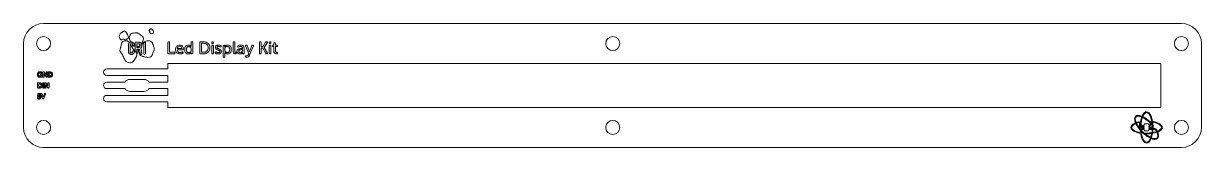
# Model space of a CAD drawing. Header units: inches. Extents: x 3 to 297, y -35 to -5.
import ezdxf

# ---------------------------------------------------------------- set-up
doc = ezdxf.new("R2010")
doc.units = ezdxf.units.IN
doc.header["$MEASUREMENT"] = 0
doc.layers.add('Calque 1', color=7, linetype='Continuous')

# ---------------------------------------------------------------- blocks, each defined once
blk = doc.blocks.new('block 2')
at = {"layer": 'Calque 1', "lineweight": 0}
blk.add_open_spline([(6.45, -17.75), (6.52, -17.81), (6.59, -17.85), (6.66, -17.89), (6.74, -17.92), (6.83, -17.94), (6.92, -17.94), (6.99, -17.94), (7.05, -17.93), (7.1, -17.91), (7.15, -17.9), (7.19, -17.88), (7.23, -17.86), (7.24, -17.85), (7.25, -17.85), (7.25, -17.84), (7.26, -17.89), (7.3, -17.92), (7.36, -17.92), (7.36, -17.92), (7.39, -17.92), (7.39, -17.92), (7.46, -17.92), (7.5, -17.88), (7.5, -17.81), (7.5, -17.81), (7.5, -17.3), (7.5, -17.3), (7.5, -17.24), (7.46, -17.19), (7.39, -17.19), (7.39, -17.19), (7.15, -17.19), (7.15, -17.19), (7.08, -17.19), (7.04, -17.24), (7.04, -17.3), (7.04, -17.3), (7.04, -17.34), (7.04, -17.34), (7.04, -17.41), (7.08, -17.45), (7.15, -17.45), (7.15, -17.45), (7.24, -17.45), (7.24, -17.45), (7.24, -17.45), (7.24, -17.55), (7.24, -17.55), (7.22, -17.57), (7.2, -17.59), (7.17, -17.61), (7.15, -17.62), (7.11, -17.64), (7.07, -17.65), (6.99, -17.68), (6.88, -17.68), (6.79, -17.64), (6.74, -17.62), (6.7, -17.59), (6.66, -17.56), (6.63, -17.52), (6.6, -17.47), (6.58, -17.42), (6.56, -17.37), (6.54, -17.31), (6.54, -17.25), (6.54, -17.19), (6.55, -17.13), (6.57, -17.08), (6.59, -17.03), (6.62, -16.98), (6.65, -16.95), (6.69, -16.91), (6.73, -16.88), (6.78, -16.86), (6.83, -16.84), (6.89, -16.83), (6.95, -16.83), (6.99, -16.83), (7.02, -16.83), (7.04, -16.83), (7.07, -16.84), (7.1, -16.85), (7.12, -16.85), (7.14, -16.86), (7.16, -16.87), (7.18, -16.88), (7.18, -16.88), (7.23, -16.91), (7.23, -16.91), (7.29, -16.94), (7.35, -16.92), (7.38, -16.87), (7.38, -16.87), (7.4, -16.84), (7.4, -16.84), (7.44, -16.78), (7.43, -16.73), (7.38, -16.69), (7.36, -16.68), (7.34, -16.66), (7.32, -16.65), (7.29, -16.63), (7.26, -16.62), (7.22, -16.61), (7.18, -16.6), (7.14, -16.58), (7.1, -16.57), (7.05, -16.57), (7, -16.56), (6.94, -16.56), (6.84, -16.56), (6.75, -16.58), (6.67, -16.61), (6.59, -16.65), (6.52, -16.7), (6.45, -16.76), (6.39, -16.82), (6.35, -16.9), (6.31, -16.98), (6.28, -17.06), (6.26, -17.16), (6.26, -17.25), (6.26, -17.25), (6.26, -17.25), (6.26, -17.25), (6.26, -17.35), (6.28, -17.45), (6.31, -17.53), (6.35, -17.61), (6.4, -17.68), (6.45, -17.75)], degree=3, knots=[0, 0, 0, 0, 1, 1, 1, 2, 2, 2, 3, 3, 3, 4, 4, 4, 5, 5, 5, 6, 6, 6, 7, 7, 7, 8, 8, 8, 9, 9, 9, 10, 10, 10, 11, 11, 11, 12, 12, 12, 13, 13, 13, 14, 14, 14, 15, 15, 15, 16, 16, 16, 17, 17, 17, 18, 18, 18, 19, 19, 19, 20, 20, 20, 21, 21, 21, 22, 22, 22, 23, 23, 23, 24, 24, 24, 25, 25, 25, 26, 26, 26, 27, 27, 27, 28, 28, 28, 29, 29, 29, 30, 30, 30, 31, 31, 31, 32, 32, 32, 33, 33, 33, 34, 34, 34, 35, 35, 35, 36, 36, 36, 37, 37, 37, 38, 38, 38, 39, 39, 39, 40, 40, 40, 41, 41, 41, 42, 42, 42, 43, 43, 43, 44, 44, 44, 44], dxfattribs=at)
blk = doc.blocks.new('block 3')
at = {"layer": 'Calque 1', "lineweight": 0}
blk.add_open_spline([(7.76, -17.92), (7.76, -17.92), (7.81, -17.92), (7.81, -17.92), (7.88, -17.92), (7.93, -17.88), (7.93, -17.81), (7.93, -17.81), (7.93, -17.1), (7.93, -17.1), (7.93, -17.1), (8.45, -17.85), (8.45, -17.85), (8.47, -17.9), (8.51, -17.92), (8.56, -17.92), (8.56, -17.92), (8.63, -17.92), (8.63, -17.92), (8.7, -17.92), (8.74, -17.88), (8.74, -17.81), (8.74, -17.81), (8.74, -16.69), (8.74, -16.69), (8.74, -16.62), (8.7, -16.58), (8.63, -16.58), (8.63, -16.58), (8.57, -16.58), (8.57, -16.58), (8.51, -16.58), (8.46, -16.62), (8.46, -16.69), (8.46, -16.69), (8.46, -17.4), (8.46, -17.4), (8.46, -17.4), (7.94, -16.64), (7.94, -16.64), (7.91, -16.6), (7.87, -16.58), (7.83, -16.58), (7.83, -16.58), (7.76, -16.58), (7.76, -16.58), (7.69, -16.58), (7.65, -16.62), (7.65, -16.69), (7.65, -16.69), (7.65, -17.81), (7.65, -17.81), (7.65, -17.88), (7.69, -17.92), (7.76, -17.92)], degree=3, knots=[0, 0, 0, 0, 1, 1, 1, 2, 2, 2, 3, 3, 3, 4, 4, 4, 5, 5, 5, 6, 6, 6, 7, 7, 7, 8, 8, 8, 9, 9, 9, 10, 10, 10, 11, 11, 11, 12, 12, 12, 13, 13, 13, 14, 14, 14, 15, 15, 15, 16, 16, 16, 17, 17, 17, 18, 18, 18, 18], dxfattribs=at)
blk = doc.blocks.new('block 4')
at = {"layer": 'Calque 1', "lineweight": 0}
for points, knots in [([(10.04, -16.97), (10, -16.89), (9.96, -16.82), (9.9, -16.76), (9.84, -16.7), (9.77, -16.66), (9.68, -16.63), (9.6, -16.6), (9.51, -16.58), (9.41, -16.58), (9.41, -16.58), (9.06, -16.58), (9.06, -16.58), (8.99, -16.58), (8.95, -16.63), (8.95, -16.69), (8.95, -16.69), (8.95, -17.81), (8.95, -17.81), (8.95, -17.88), (8.99, -17.92), (9.06, -17.92), (9.06, -17.92), (9.41, -17.92), (9.41, -17.92), (9.51, -17.92), (9.6, -17.9), (9.68, -17.87), (9.76, -17.84), (9.84, -17.8), (9.9, -17.74), (9.96, -17.68), (10, -17.61), (10.04, -17.53), (10.07, -17.45), (10.08, -17.35), (10.08, -17.25), (10.08, -17.14), (10.07, -17.05), (10.04, -16.97)], [0, 0, 0, 0, 1, 1, 1, 2, 2, 2, 3, 3, 3, 4, 4, 4, 5, 5, 5, 6, 6, 6, 7, 7, 7, 8, 8, 8, 9, 9, 9, 10, 10, 10, 11, 11, 11, 12, 12, 12, 13, 13, 13, 13]), ([(9.8, -17.25), (9.8, -17.32), (9.79, -17.38), (9.77, -17.43), (9.75, -17.48), (9.73, -17.52), (9.69, -17.56), (9.66, -17.59), (9.61, -17.62), (9.57, -17.64), (9.52, -17.65), (9.46, -17.66), (9.4, -17.66), (9.4, -17.66), (9.22, -17.66), (9.22, -17.66), (9.22, -17.66), (9.22, -16.84), (9.22, -16.84), (9.22, -16.84), (9.4, -16.84), (9.4, -16.84), (9.46, -16.84), (9.52, -16.85), (9.57, -16.86), (9.61, -16.88), (9.66, -16.91), (9.69, -16.94), (9.72, -16.97), (9.75, -17.02), (9.77, -17.07), (9.79, -17.12), (9.8, -17.18), (9.8, -17.25)], [0, 0, 0, 0, 1, 1, 1, 2, 2, 2, 3, 3, 3, 4, 4, 4, 5, 5, 5, 6, 6, 6, 7, 7, 7, 8, 8, 8, 9, 9, 9, 10, 10, 10, 11, 11, 11, 11])]:
    blk.add_open_spline(points, degree=3, knots=knots, dxfattribs=at)
blk = doc.blocks.new('block 5')
at = {"layer": 'Calque 1', "lineweight": 0}
for points, knots in [([(7.29, -19.48), (7.23, -19.42), (7.16, -19.37), (7.07, -19.34), (6.99, -19.32), (6.9, -19.3), (6.8, -19.3), (6.8, -19.3), (6.45, -19.3), (6.45, -19.3), (6.38, -19.3), (6.34, -19.34), (6.34, -19.41), (6.34, -19.41), (6.34, -20.53), (6.34, -20.53), (6.34, -20.59), (6.38, -20.64), (6.45, -20.64), (6.45, -20.64), (6.8, -20.64), (6.8, -20.64), (6.9, -20.64), (6.99, -20.62), (7.07, -20.59), (7.16, -20.56), (7.23, -20.52), (7.29, -20.46), (7.35, -20.4), (7.4, -20.33), (7.43, -20.25), (7.46, -20.17), (7.48, -20.07), (7.48, -19.97), (7.48, -19.86), (7.46, -19.77), (7.43, -19.69), (7.4, -19.61), (7.35, -19.53), (7.29, -19.48)], [0, 0, 0, 0, 1, 1, 1, 2, 2, 2, 3, 3, 3, 4, 4, 4, 5, 5, 5, 6, 6, 6, 7, 7, 7, 8, 8, 8, 9, 9, 9, 10, 10, 10, 11, 11, 11, 12, 12, 12, 13, 13, 13, 13]), ([(6.62, -19.56), (6.62, -19.56), (6.79, -19.56), (6.79, -19.56), (6.85, -19.56), (6.91, -19.57), (6.96, -19.58), (7.01, -19.6), (7.05, -19.63), (7.08, -19.66), (7.12, -19.69), (7.14, -19.74), (7.16, -19.79), (7.18, -19.84), (7.19, -19.9), (7.19, -19.97), (7.19, -20.04), (7.18, -20.1), (7.16, -20.15), (7.15, -20.2), (7.12, -20.24), (7.08, -20.28), (7.05, -20.31), (7.01, -20.34), (6.96, -20.35), (6.91, -20.37), (6.85, -20.38), (6.79, -20.38), (6.79, -20.38), (6.62, -20.38), (6.62, -20.38), (6.62, -20.38), (6.62, -19.56), (6.62, -19.56)], [0, 0, 0, 0, 1, 1, 1, 2, 2, 2, 3, 3, 3, 4, 4, 4, 5, 5, 5, 6, 6, 6, 7, 7, 7, 8, 8, 8, 9, 9, 9, 10, 10, 10, 11, 11, 11, 11])]:
    blk.add_open_spline(points, degree=3, knots=knots, dxfattribs=at)
blk = doc.blocks.new('block 6')
at = {"layer": 'Calque 1', "lineweight": 0}
blk.add_open_spline([(7.72, -20.64), (7.72, -20.64), (7.78, -20.64), (7.78, -20.64), (7.84, -20.64), (7.89, -20.59), (7.89, -20.53), (7.89, -20.53), (7.89, -19.41), (7.89, -19.41), (7.89, -19.34), (7.84, -19.3), (7.78, -19.3), (7.78, -19.3), (7.72, -19.3), (7.72, -19.3), (7.65, -19.3), (7.61, -19.34), (7.61, -19.41), (7.61, -19.41), (7.61, -20.53), (7.61, -20.53), (7.61, -20.59), (7.65, -20.64), (7.72, -20.64)], degree=3, knots=[0, 0, 0, 0, 1, 1, 1, 2, 2, 2, 3, 3, 3, 4, 4, 4, 5, 5, 5, 6, 6, 6, 7, 7, 7, 8, 8, 8, 8], dxfattribs=at)
blk = doc.blocks.new('block 7')
at = {"layer": 'Calque 1', "lineweight": 0}
blk.add_open_spline([(9.07, -19.3), (9.07, -19.3), (9.02, -19.3), (9.02, -19.3), (8.95, -19.3), (8.91, -19.34), (8.91, -19.41), (8.91, -19.41), (8.91, -20.12), (8.91, -20.12), (8.91, -20.12), (8.39, -19.36), (8.39, -19.36), (8.36, -19.32), (8.32, -19.3), (8.27, -19.3), (8.27, -19.3), (8.21, -19.3), (8.21, -19.3), (8.14, -19.3), (8.1, -19.34), (8.1, -19.41), (8.1, -19.41), (8.1, -20.53), (8.1, -20.53), (8.1, -20.6), (8.14, -20.64), (8.21, -20.64), (8.21, -20.64), (8.26, -20.64), (8.26, -20.64), (8.33, -20.64), (8.37, -20.59), (8.37, -20.53), (8.37, -20.53), (8.37, -19.82), (8.37, -19.82), (8.37, -19.82), (8.89, -20.57), (8.89, -20.57), (8.92, -20.61), (8.96, -20.64), (9.01, -20.64), (9.01, -20.64), (9.07, -20.64), (9.07, -20.64), (9.14, -20.64), (9.18, -20.59), (9.18, -20.53), (9.18, -20.53), (9.18, -19.41), (9.18, -19.41), (9.18, -19.34), (9.14, -19.3), (9.07, -19.3)], degree=3, knots=[0, 0, 0, 0, 1, 1, 1, 2, 2, 2, 3, 3, 3, 4, 4, 4, 5, 5, 5, 6, 6, 6, 7, 7, 7, 8, 8, 8, 9, 9, 9, 10, 10, 10, 11, 11, 11, 12, 12, 12, 13, 13, 13, 14, 14, 14, 15, 15, 15, 16, 16, 16, 17, 17, 17, 18, 18, 18, 18], dxfattribs=at)
blk = doc.blocks.new('block 8')
at = {"layer": 'Calque 1', "lineweight": 0}
blk.add_open_spline([(7.04, -22.59), (7, -22.55), (6.95, -22.52), (6.89, -22.49), (6.81, -22.46), (6.71, -22.45), (6.62, -22.46), (6.61, -22.47), (6.6, -22.47), (6.59, -22.47), (6.59, -22.47), (6.61, -22.28), (6.61, -22.28), (6.61, -22.28), (6.98, -22.28), (6.98, -22.28), (7.05, -22.28), (7.09, -22.23), (7.09, -22.17), (7.09, -22.17), (7.09, -22.13), (7.09, -22.13), (7.09, -22.06), (7.05, -22.02), (6.98, -22.02), (6.98, -22.02), (6.47, -22.02), (6.47, -22.02), (6.41, -22.02), (6.36, -22.06), (6.36, -22.12), (6.36, -22.12), (6.31, -22.63), (6.31, -22.63), (6.3, -22.68), (6.33, -22.73), (6.38, -22.75), (6.38, -22.75), (6.4, -22.76), (6.4, -22.76), (6.43, -22.77), (6.47, -22.77), (6.52, -22.75), (6.53, -22.74), (6.55, -22.73), (6.58, -22.73), (6.63, -22.71), (6.7, -22.71), (6.75, -22.73), (6.78, -22.74), (6.81, -22.75), (6.83, -22.77), (6.85, -22.79), (6.86, -22.81), (6.87, -22.83), (6.88, -22.86), (6.89, -22.88), (6.89, -22.91), (6.89, -22.94), (6.88, -22.97), (6.87, -22.99), (6.86, -23.02), (6.85, -23.04), (6.83, -23.05), (6.81, -23.07), (6.79, -23.08), (6.76, -23.09), (6.71, -23.11), (6.65, -23.11), (6.61, -23.1), (6.59, -23.1), (6.57, -23.09), (6.55, -23.08), (6.54, -23.07), (6.53, -23.07), (6.51, -23.06), (6.5, -23.05), (6.49, -23.04), (6.48, -23.03), (6.42, -22.99), (6.36, -22.99), (6.32, -23.04), (6.32, -23.04), (6.3, -23.08), (6.3, -23.08), (6.28, -23.1), (6.27, -23.13), (6.27, -23.16), (6.27, -23.18), (6.28, -23.21), (6.31, -23.23), (6.31, -23.23), (6.34, -23.19), (6.34, -23.19), (6.34, -23.19), (6.31, -23.23), (6.31, -23.23), (6.33, -23.25), (6.34, -23.26), (6.36, -23.28), (6.39, -23.29), (6.41, -23.31), (6.44, -23.32), (6.48, -23.34), (6.51, -23.35), (6.55, -23.36), (6.59, -23.37), (6.63, -23.38), (6.68, -23.38), (6.75, -23.38), (6.82, -23.37), (6.88, -23.34), (6.93, -23.32), (6.99, -23.29), (7.03, -23.25), (7.07, -23.2), (7.11, -23.15), (7.13, -23.1), (7.16, -23.04), (7.17, -22.98), (7.17, -22.91), (7.17, -22.85), (7.16, -22.79), (7.14, -22.73), (7.11, -22.68), (7.08, -22.63), (7.04, -22.59)], degree=3, knots=[0, 0, 0, 0, 1, 1, 1, 2, 2, 2, 3, 3, 3, 4, 4, 4, 5, 5, 5, 6, 6, 6, 7, 7, 7, 8, 8, 8, 9, 9, 9, 10, 10, 10, 11, 11, 11, 12, 12, 12, 13, 13, 13, 14, 14, 14, 15, 15, 15, 16, 16, 16, 17, 17, 17, 18, 18, 18, 19, 19, 19, 20, 20, 20, 21, 21, 21, 22, 22, 22, 23, 23, 23, 24, 24, 24, 25, 25, 25, 26, 26, 26, 27, 27, 27, 28, 28, 28, 29, 29, 29, 30, 30, 30, 31, 31, 31, 32, 32, 32, 33, 33, 33, 34, 34, 34, 35, 35, 35, 36, 36, 36, 37, 37, 37, 38, 38, 38, 39, 39, 39, 40, 40, 40, 41, 41, 41, 42, 42, 42, 42], dxfattribs=at)
blk = doc.blocks.new('block 9')
at = {"layer": 'Calque 1', "lineweight": 0}
blk.add_open_spline([(8.21, -22.02), (8.21, -22.02), (8.15, -22.02), (8.15, -22.02), (8.09, -22.02), (8.05, -22.05), (8.03, -22.1), (8.03, -22.1), (7.74, -22.92), (7.74, -22.92), (7.74, -22.92), (7.45, -22.1), (7.45, -22.1), (7.43, -22.05), (7.39, -22.02), (7.34, -22.02), (7.34, -22.02), (7.27, -22.02), (7.27, -22.02), (7.22, -22.02), (7.2, -22.04), (7.18, -22.06), (7.17, -22.08), (7.16, -22.11), (7.17, -22.16), (7.17, -22.16), (7.59, -23.28), (7.59, -23.28), (7.61, -23.33), (7.65, -23.36), (7.7, -23.36), (7.7, -23.36), (7.78, -23.36), (7.78, -23.36), (7.84, -23.36), (7.88, -23.33), (7.9, -23.28), (7.9, -23.28), (8.31, -22.16), (8.31, -22.16), (8.33, -22.11), (8.31, -22.08), (8.3, -22.06), (8.29, -22.04), (8.26, -22.02), (8.21, -22.02)], degree=3, knots=[0, 0, 0, 0, 1, 1, 1, 2, 2, 2, 3, 3, 3, 4, 4, 4, 5, 5, 5, 6, 6, 6, 7, 7, 7, 8, 8, 8, 9, 9, 9, 10, 10, 10, 11, 11, 11, 12, 12, 12, 13, 13, 13, 14, 14, 14, 15, 15, 15, 15], dxfattribs=at)
blk = doc.blocks.new('block 10')
at = {"layer": 'Calque 1', "lineweight": 0}
blk.add_open_spline([(151.81, -9.53), (151.81, -8.56), (151.03, -7.78), (150.06, -7.78), (149.1, -7.78), (148.31, -8.56), (148.31, -9.53), (148.31, -10.5), (149.1, -11.28), (150.06, -11.28), (151.03, -11.28), (151.81, -10.5), (151.81, -9.53), (151.81, -9.53), (151.81, -9.53), (151.81, -9.53)], degree=3, knots=[0, 0, 0, 0, 1, 1, 1, 2, 2, 2, 3, 3, 3, 4, 4, 4, 5, 5, 5, 5], dxfattribs=at)
blk = doc.blocks.new('block 11')
at = {"layer": 'Calque 1', "lineweight": 0}
blk.add_open_spline([(293.93, -9.53), (293.93, -8.56), (293.15, -7.78), (292.18, -7.78), (291.22, -7.78), (290.43, -8.56), (290.43, -9.53), (290.43, -10.5), (291.22, -11.28), (292.18, -11.28), (293.15, -11.28), (293.93, -10.5), (293.93, -9.53), (293.93, -9.53), (293.93, -9.53), (293.93, -9.53)], degree=3, knots=[0, 0, 0, 0, 1, 1, 1, 2, 2, 2, 3, 3, 3, 4, 4, 4, 5, 5, 5, 5], dxfattribs=at)
blk = doc.blocks.new('block 12')
at = {"layer": 'Calque 1', "lineweight": 0}
blk.add_open_spline([(9.57, -9.53), (9.57, -8.56), (8.78, -7.78), (7.82, -7.78), (6.85, -7.78), (6.07, -8.56), (6.07, -9.53), (6.07, -10.5), (6.85, -11.28), (7.82, -11.28), (8.78, -11.28), (9.57, -10.5), (9.57, -9.53), (9.57, -9.53), (9.57, -9.53), (9.57, -9.53)], degree=3, knots=[0, 0, 0, 0, 1, 1, 1, 2, 2, 2, 3, 3, 3, 4, 4, 4, 5, 5, 5, 5], dxfattribs=at)
blk = doc.blocks.new('block 13')
at = {"layer": 'Calque 1', "lineweight": 0}
blk.add_open_spline([(151.81, -30.47), (151.81, -31.44), (151.03, -32.22), (150.06, -32.22), (149.1, -32.22), (148.31, -31.44), (148.31, -30.47), (148.31, -29.5), (149.1, -28.72), (150.06, -28.72), (151.03, -28.72), (151.81, -29.5), (151.81, -30.47), (151.81, -30.47), (151.81, -30.47), (151.81, -30.47)], degree=3, knots=[0, 0, 0, 0, 1, 1, 1, 2, 2, 2, 3, 3, 3, 4, 4, 4, 5, 5, 5, 5], dxfattribs=at)
blk = doc.blocks.new('block 14')
at = {"layer": 'Calque 1', "lineweight": 0}
blk.add_open_spline([(293.93, -30.47), (293.93, -31.44), (293.15, -32.22), (292.18, -32.22), (291.22, -32.22), (290.43, -31.44), (290.43, -30.47), (290.43, -29.5), (291.22, -28.72), (292.18, -28.72), (293.15, -28.72), (293.93, -29.5), (293.93, -30.47), (293.93, -30.47), (293.93, -30.47), (293.93, -30.47)], degree=3, knots=[0, 0, 0, 0, 1, 1, 1, 2, 2, 2, 3, 3, 3, 4, 4, 4, 5, 5, 5, 5], dxfattribs=at)
blk = doc.blocks.new('block 15')
at = {"layer": 'Calque 1', "lineweight": 0}
blk.add_open_spline([(9.57, -30.47), (9.57, -31.44), (8.78, -32.22), (7.82, -32.22), (6.85, -32.22), (6.07, -31.44), (6.07, -30.47), (6.07, -29.5), (6.85, -28.72), (7.82, -28.72), (8.78, -28.72), (9.57, -29.5), (9.57, -30.47), (9.57, -30.47), (9.57, -30.47), (9.57, -30.47)], degree=3, knots=[0, 0, 0, 0, 1, 1, 1, 2, 2, 2, 3, 3, 3, 4, 4, 4, 5, 5, 5, 5], dxfattribs=at)
blk = doc.blocks.new('block 16')
at = {"layer": 'Calque 1', "lineweight": 0}
blk.add_open_spline([(2.82, -30.47), (2.82, -33.23), (5.05, -35.47), (7.82, -35.47), (7.82, -35.47), (292.18, -35.47), (292.18, -35.47), (294.95, -35.47), (297.18, -33.23), (297.18, -30.47), (297.18, -30.47), (297.18, -9.53), (297.18, -9.53), (297.18, -6.77), (294.95, -4.53), (292.18, -4.53), (292.18, -4.53), (7.82, -4.53), (7.82, -4.53), (5.05, -4.53), (2.82, -6.77), (2.82, -9.53), (2.82, -9.53), (2.82, -9.53), (2.82, -9.53), (2.82, -9.53), (2.82, -30.47), (2.82, -30.47)], degree=3, knots=[0, 0, 0, 0, 1, 1, 1, 2, 2, 2, 3, 3, 3, 4, 4, 4, 5, 5, 5, 6, 6, 6, 7, 7, 7, 8, 8, 8, 9, 9, 9, 9], dxfattribs=at)
blk = doc.blocks.new('block 17')
at = {"layer": 'Calque 1', "lineweight": 0}
blk.add_open_spline([(38.89, -9.23), (38.89, -9.14), (38.93, -9.09), (39.03, -9.09), (39.03, -9.09), (39.16, -9.09), (39.16, -9.09), (39.26, -9.09), (39.3, -9.14), (39.3, -9.23), (39.3, -9.23), (39.3, -11.71), (39.3, -11.71), (39.3, -11.71), (40.5, -11.71), (40.5, -11.71), (40.6, -11.71), (40.64, -11.76), (40.64, -11.85), (40.64, -11.85), (40.64, -11.94), (40.64, -11.94), (40.64, -12.03), (40.6, -12.08), (40.5, -12.08), (40.5, -12.08), (39.03, -12.08), (39.03, -12.08), (38.93, -12.08), (38.89, -12.03), (38.89, -11.94), (38.89, -11.94), (38.89, -9.23), (38.89, -9.23), (38.89, -9.23), (38.89, -9.23), (38.89, -9.23)], degree=3, knots=[0, 0, 0, 0, 1, 1, 1, 2, 2, 2, 3, 3, 3, 4, 4, 4, 5, 5, 5, 6, 6, 6, 7, 7, 7, 8, 8, 8, 9, 9, 9, 10, 10, 10, 11, 11, 11, 12, 12, 12, 12], dxfattribs=at)
blk = doc.blocks.new('block 18')
at = {"layer": 'Calque 1', "lineweight": 0}
for points, knots in [([(40.77, -11.01), (40.77, -10.84), (40.79, -10.68), (40.85, -10.55), (40.9, -10.41), (40.98, -10.29), (41.07, -10.19), (41.17, -10.1), (41.28, -10.02), (41.41, -9.97), (41.54, -9.91), (41.69, -9.89), (41.84, -9.89), (41.98, -9.89), (42.12, -9.91), (42.23, -9.96), (42.35, -10.01), (42.44, -10.08), (42.52, -10.17), (42.6, -10.26), (42.66, -10.37), (42.7, -10.49), (42.74, -10.62), (42.76, -10.76), (42.76, -10.91), (42.76, -10.94), (42.75, -10.98), (42.72, -11.01), (42.69, -11.04), (42.66, -11.05), (42.62, -11.05), (42.62, -11.05), (41.19, -11.05), (41.19, -11.05), (41.19, -11.17), (41.22, -11.27), (41.26, -11.36), (41.3, -11.45), (41.36, -11.52), (41.42, -11.59), (41.49, -11.65), (41.57, -11.7), (41.65, -11.73), (41.74, -11.76), (41.83, -11.77), (41.93, -11.77), (42.05, -11.77), (42.15, -11.75), (42.24, -11.72), (42.32, -11.68), (42.39, -11.64), (42.44, -11.6), (42.52, -11.56), (42.59, -11.57), (42.63, -11.65), (42.63, -11.65), (42.67, -11.71), (42.67, -11.71), (42.69, -11.75), (42.7, -11.79), (42.69, -11.82), (42.68, -11.85), (42.66, -11.88), (42.62, -11.9), (42.59, -11.92), (42.55, -11.95), (42.51, -11.97), (42.46, -12), (42.4, -12.03), (42.34, -12.05), (42.28, -12.07), (42.21, -12.09), (42.14, -12.11), (42.06, -12.12), (41.99, -12.13), (41.9, -12.13), (41.73, -12.13), (41.58, -12.1), (41.44, -12.04), (41.3, -11.98), (41.18, -11.91), (41.08, -11.8), (40.98, -11.71), (40.9, -11.59), (40.85, -11.45), (40.79, -11.31), (40.77, -11.17), (40.77, -11.01)], [0, 0, 0, 0, 1, 1, 1, 2, 2, 2, 3, 3, 3, 4, 4, 4, 5, 5, 5, 6, 6, 6, 7, 7, 7, 8, 8, 8, 9, 9, 9, 10, 10, 10, 11, 11, 11, 12, 12, 12, 13, 13, 13, 14, 14, 14, 15, 15, 15, 16, 16, 16, 17, 17, 17, 18, 18, 18, 19, 19, 19, 20, 20, 20, 21, 21, 21, 22, 22, 22, 23, 23, 23, 24, 24, 24, 25, 25, 25, 26, 26, 26, 27, 27, 27, 28, 28, 28, 29, 29, 29, 29]), ([(42.35, -10.78), (42.34, -10.59), (42.29, -10.45), (42.19, -10.35), (42.09, -10.26), (41.97, -10.21), (41.83, -10.21), (41.67, -10.21), (41.54, -10.26), (41.42, -10.36), (41.31, -10.46), (41.23, -10.6), (41.2, -10.78), (41.2, -10.78), (42.35, -10.78), (42.35, -10.78)], [0, 0, 0, 0, 1, 1, 1, 2, 2, 2, 3, 3, 3, 4, 4, 4, 5, 5, 5, 5])]:
    blk.add_open_spline(points, degree=3, knots=knots, dxfattribs=at)
blk = doc.blocks.new('block 19')
at = {"layer": 'Calque 1', "lineweight": 0}
for points, knots in [([(43.08, -11.01), (43.08, -10.84), (43.1, -10.68), (43.15, -10.55), (43.2, -10.41), (43.27, -10.29), (43.35, -10.19), (43.44, -10.1), (43.54, -10.02), (43.66, -9.97), (43.78, -9.91), (43.91, -9.89), (44.05, -9.89), (44.17, -9.89), (44.28, -9.9), (44.36, -9.94), (44.44, -9.98), (44.51, -10.02), (44.56, -10.07), (44.63, -10.12), (44.68, -10.19), (44.71, -10.25), (44.71, -10.25), (44.72, -10.25), (44.72, -10.25), (44.72, -10.24), (44.71, -10.23), (44.71, -10.21), (44.71, -10.2), (44.71, -10.18), (44.71, -10.17), (44.71, -10.15), (44.71, -10.13), (44.71, -10.11), (44.71, -10.11), (44.71, -9.23), (44.71, -9.23), (44.71, -9.14), (44.75, -9.09), (44.85, -9.09), (44.85, -9.09), (44.98, -9.09), (44.98, -9.09), (45.07, -9.09), (45.12, -9.14), (45.12, -9.23), (45.12, -9.23), (45.12, -11.94), (45.12, -11.94), (45.12, -12.03), (45.07, -12.08), (44.98, -12.08), (44.98, -12.08), (44.87, -12.08), (44.87, -12.08), (44.78, -12.08), (44.73, -12.03), (44.73, -11.95), (44.73, -11.95), (44.73, -11.82), (44.73, -11.82), (44.73, -11.79), (44.73, -11.76), (44.73, -11.75), (44.73, -11.74), (44.73, -11.73), (44.74, -11.72), (44.74, -11.72), (44.73, -11.72), (44.73, -11.72), (44.69, -11.8), (44.64, -11.87), (44.57, -11.93), (44.52, -11.98), (44.44, -12.02), (44.35, -12.07), (44.27, -12.11), (44.15, -12.13), (44.02, -12.13), (43.88, -12.13), (43.75, -12.1), (43.63, -12.05), (43.51, -11.99), (43.41, -11.91), (43.33, -11.82), (43.25, -11.72), (43.19, -11.6), (43.14, -11.46), (43.1, -11.33), (43.08, -11.17), (43.08, -11.01)], [0, 0, 0, 0, 1, 1, 1, 2, 2, 2, 3, 3, 3, 4, 4, 4, 5, 5, 5, 6, 6, 6, 7, 7, 7, 8, 8, 8, 9, 9, 9, 10, 10, 10, 11, 11, 11, 12, 12, 12, 13, 13, 13, 14, 14, 14, 15, 15, 15, 16, 16, 16, 17, 17, 17, 18, 18, 18, 19, 19, 19, 20, 20, 20, 21, 21, 21, 22, 22, 22, 23, 23, 23, 24, 24, 24, 25, 25, 25, 26, 26, 26, 27, 27, 27, 28, 28, 28, 29, 29, 29, 30, 30, 30, 30]), ([(43.5, -11.01), (43.5, -11.12), (43.51, -11.23), (43.54, -11.32), (43.57, -11.42), (43.61, -11.5), (43.67, -11.56), (43.72, -11.63), (43.78, -11.68), (43.86, -11.72), (43.93, -11.76), (44.01, -11.77), (44.1, -11.77), (44.18, -11.77), (44.26, -11.76), (44.33, -11.73), (44.41, -11.7), (44.47, -11.65), (44.53, -11.59), (44.59, -11.53), (44.63, -11.45), (44.67, -11.35), (44.7, -11.25), (44.72, -11.14), (44.72, -11), (44.72, -10.91), (44.71, -10.81), (44.68, -10.72), (44.66, -10.63), (44.62, -10.55), (44.57, -10.48), (44.52, -10.41), (44.45, -10.35), (44.38, -10.31), (44.3, -10.27), (44.21, -10.24), (44.11, -10.24), (44.03, -10.24), (43.95, -10.26), (43.87, -10.3), (43.8, -10.33), (43.74, -10.38), (43.68, -10.44), (43.62, -10.51), (43.58, -10.59), (43.55, -10.68), (43.51, -10.78), (43.5, -10.89), (43.5, -11.01)], [0, 0, 0, 0, 1, 1, 1, 2, 2, 2, 3, 3, 3, 4, 4, 4, 5, 5, 5, 6, 6, 6, 7, 7, 7, 8, 8, 8, 9, 9, 9, 10, 10, 10, 11, 11, 11, 12, 12, 12, 13, 13, 13, 14, 14, 14, 15, 15, 15, 16, 16, 16, 16])]:
    blk.add_open_spline(points, degree=3, knots=knots, dxfattribs=at)
blk = doc.blocks.new('block 20')
at = {"layer": 'Calque 1', "lineweight": 0}
for points, knots in [([(46.86, -9.23), (46.86, -9.14), (46.91, -9.09), (47, -9.09), (47, -9.09), (47.85, -9.09), (47.85, -9.09), (48.08, -9.09), (48.29, -9.12), (48.47, -9.19), (48.66, -9.26), (48.82, -9.35), (48.95, -9.48), (49.08, -9.61), (49.18, -9.76), (49.26, -9.95), (49.33, -10.13), (49.36, -10.34), (49.36, -10.58), (49.36, -10.82), (49.33, -11.03), (49.26, -11.21), (49.18, -11.4), (49.08, -11.56), (48.95, -11.68), (48.82, -11.81), (48.66, -11.91), (48.47, -11.98), (48.29, -12.04), (48.08, -12.08), (47.85, -12.08), (47.85, -12.08), (47, -12.08), (47, -12.08), (46.91, -12.08), (46.86, -12.03), (46.86, -11.94), (46.86, -11.94), (46.86, -9.23), (46.86, -9.23)], [0, 0, 0, 0, 1, 1, 1, 2, 2, 2, 3, 3, 3, 4, 4, 4, 5, 5, 5, 6, 6, 6, 7, 7, 7, 8, 8, 8, 9, 9, 9, 10, 10, 10, 11, 11, 11, 12, 12, 12, 13, 13, 13, 13]), ([(47.82, -11.71), (47.99, -11.71), (48.14, -11.69), (48.28, -11.64), (48.42, -11.59), (48.53, -11.52), (48.63, -11.42), (48.73, -11.33), (48.8, -11.21), (48.85, -11.07), (48.91, -10.93), (48.93, -10.76), (48.93, -10.58), (48.93, -10.4), (48.91, -10.23), (48.85, -10.1), (48.8, -9.96), (48.72, -9.84), (48.63, -9.74), (48.53, -9.65), (48.41, -9.57), (48.27, -9.53), (48.14, -9.48), (47.99, -9.45), (47.82, -9.45), (47.82, -9.45), (47.27, -9.45), (47.27, -9.45), (47.27, -9.45), (47.27, -11.71), (47.27, -11.71), (47.27, -11.71), (47.82, -11.71), (47.82, -11.71), (47.82, -11.71), (47.82, -11.71), (47.82, -11.71)], [0, 0, 0, 0, 1, 1, 1, 2, 2, 2, 3, 3, 3, 4, 4, 4, 5, 5, 5, 6, 6, 6, 7, 7, 7, 8, 8, 8, 9, 9, 9, 10, 10, 10, 11, 11, 11, 12, 12, 12, 12])]:
    blk.add_open_spline(points, degree=3, knots=knots, dxfattribs=at)
blk = doc.blocks.new('block 21')
at = {"layer": 'Calque 1', "lineweight": 0}
for points in [[(49.97, -9.51), (49.88, -9.51), (49.83, -9.46), (49.83, -9.37), (49.83, -9.37), (49.83, -9.23), (49.83, -9.23), (49.83, -9.14), (49.88, -9.09), (49.97, -9.09), (49.97, -9.09), (50.12, -9.09), (50.12, -9.09), (50.21, -9.09), (50.26, -9.14), (50.26, -9.23), (50.26, -9.23), (50.26, -9.37), (50.26, -9.37), (50.26, -9.46), (50.21, -9.51), (50.12, -9.51), (50.12, -9.51), (49.97, -9.51), (49.97, -9.51)], [(49.84, -10.08), (49.84, -9.98), (49.89, -9.94), (49.98, -9.94), (49.98, -9.94), (50.11, -9.94), (50.11, -9.94), (50.2, -9.94), (50.25, -9.98), (50.25, -10.08), (50.25, -10.08), (50.25, -11.94), (50.25, -11.94), (50.25, -12.03), (50.2, -12.08), (50.11, -12.08), (50.11, -12.08), (49.98, -12.08), (49.98, -12.08), (49.88, -12.08), (49.84, -12.03), (49.84, -11.94), (49.84, -11.94), (49.84, -10.08), (49.84, -10.08)]]:
    blk.add_open_spline(points, degree=3, knots=[0, 0, 0, 0, 1, 1, 1, 2, 2, 2, 3, 3, 3, 4, 4, 4, 5, 5, 5, 6, 6, 6, 7, 7, 7, 8, 8, 8, 8], dxfattribs=at)
blk = doc.blocks.new('block 22')
at = {"layer": 'Calque 1', "lineweight": 0}
blk.add_open_spline([(50.76, -11.9), (50.72, -11.87), (50.7, -11.85), (50.7, -11.81), (50.7, -11.78), (50.71, -11.74), (50.73, -11.71), (50.73, -11.71), (50.77, -11.65), (50.77, -11.65), (50.8, -11.61), (50.83, -11.59), (50.86, -11.59), (50.89, -11.58), (50.92, -11.59), (50.97, -11.62), (51.01, -11.65), (51.08, -11.68), (51.17, -11.73), (51.26, -11.77), (51.36, -11.79), (51.49, -11.79), (51.6, -11.79), (51.68, -11.77), (51.75, -11.72), (51.82, -11.67), (51.85, -11.6), (51.85, -11.51), (51.85, -11.44), (51.83, -11.38), (51.77, -11.34), (51.72, -11.3), (51.65, -11.26), (51.57, -11.22), (51.48, -11.19), (51.4, -11.15), (51.3, -11.12), (51.21, -11.09), (51.12, -11.05), (51.04, -10.99), (50.96, -10.94), (50.89, -10.88), (50.83, -10.8), (50.78, -10.72), (50.75, -10.63), (50.75, -10.5), (50.75, -10.4), (50.77, -10.31), (50.81, -10.24), (50.85, -10.16), (50.91, -10.09), (50.98, -10.04), (51.05, -9.99), (51.13, -9.95), (51.23, -9.93), (51.32, -9.9), (51.42, -9.89), (51.52, -9.89), (51.67, -9.89), (51.8, -9.91), (51.89, -9.95), (51.99, -9.98), (52.07, -10.02), (52.12, -10.05), (52.16, -10.07), (52.18, -10.1), (52.19, -10.13), (52.19, -10.16), (52.19, -10.2), (52.16, -10.24), (52.16, -10.24), (52.13, -10.3), (52.13, -10.3), (52.09, -10.37), (52.02, -10.39), (51.94, -10.35), (51.89, -10.32), (51.84, -10.3), (51.76, -10.27), (51.69, -10.24), (51.61, -10.23), (51.5, -10.23), (51.4, -10.23), (51.32, -10.25), (51.25, -10.29), (51.18, -10.34), (51.14, -10.41), (51.14, -10.5), (51.14, -10.57), (51.17, -10.62), (51.23, -10.67), (51.28, -10.71), (51.35, -10.75), (51.43, -10.78), (51.51, -10.82), (51.6, -10.85), (51.7, -10.89), (51.79, -10.92), (51.88, -10.96), (51.96, -11.01), (52.04, -11.06), (52.11, -11.12), (52.17, -11.2), (52.22, -11.28), (52.25, -11.38), (52.25, -11.5), (52.25, -11.59), (52.23, -11.67), (52.19, -11.75), (52.16, -11.83), (52.1, -11.9), (52.04, -11.95), (51.97, -12.01), (51.89, -12.05), (51.79, -12.08), (51.7, -12.11), (51.59, -12.13), (51.48, -12.13), (51.39, -12.13), (51.3, -12.12), (51.23, -12.11), (51.16, -12.09), (51.09, -12.07), (51.03, -12.05), (50.97, -12.02), (50.92, -12), (50.87, -11.97), (50.82, -11.94), (50.79, -11.92), (50.76, -11.9)], degree=3, knots=[0, 0, 0, 0, 1, 1, 1, 2, 2, 2, 3, 3, 3, 4, 4, 4, 5, 5, 5, 6, 6, 6, 7, 7, 7, 8, 8, 8, 9, 9, 9, 10, 10, 10, 11, 11, 11, 12, 12, 12, 13, 13, 13, 14, 14, 14, 15, 15, 15, 16, 16, 16, 17, 17, 17, 18, 18, 18, 19, 19, 19, 20, 20, 20, 21, 21, 21, 22, 22, 22, 23, 23, 23, 24, 24, 24, 25, 25, 25, 26, 26, 26, 27, 27, 27, 28, 28, 28, 29, 29, 29, 30, 30, 30, 31, 31, 31, 32, 32, 32, 33, 33, 33, 34, 34, 34, 35, 35, 35, 36, 36, 36, 37, 37, 37, 38, 38, 38, 39, 39, 39, 40, 40, 40, 41, 41, 41, 42, 42, 42, 43, 43, 43, 43], dxfattribs=at)
blk = doc.blocks.new('block 23')
at = {"layer": 'Calque 1', "lineweight": 0}
for points, knots in [([(52.7, -10.08), (52.7, -9.98), (52.75, -9.94), (52.84, -9.94), (52.84, -9.94), (52.94, -9.94), (52.94, -9.94), (53.03, -9.94), (53.08, -9.98), (53.08, -10.06), (53.08, -10.06), (53.08, -10.18), (53.08, -10.18), (53.08, -10.2), (53.08, -10.21), (53.08, -10.23), (53.08, -10.24), (53.08, -10.25), (53.08, -10.26), (53.07, -10.27), (53.07, -10.29), (53.07, -10.3), (53.07, -10.3), (53.08, -10.3), (53.08, -10.3), (53.12, -10.22), (53.17, -10.15), (53.24, -10.09), (53.29, -10.04), (53.37, -10), (53.46, -9.95), (53.55, -9.91), (53.66, -9.89), (53.8, -9.89), (53.94, -9.89), (54.07, -9.91), (54.19, -9.97), (54.31, -10.02), (54.4, -10.1), (54.49, -10.2), (54.57, -10.3), (54.63, -10.42), (54.67, -10.55), (54.72, -10.69), (54.74, -10.84), (54.74, -11.01), (54.74, -11.18), (54.72, -11.33), (54.67, -11.47), (54.62, -11.61), (54.55, -11.73), (54.47, -11.82), (54.38, -11.92), (54.27, -12), (54.16, -12.05), (54.04, -12.1), (53.91, -12.13), (53.77, -12.13), (53.65, -12.13), (53.54, -12.11), (53.46, -12.07), (53.38, -12.03), (53.31, -11.99), (53.25, -11.94), (53.19, -11.89), (53.14, -11.82), (53.11, -11.75), (53.11, -11.75), (53.1, -11.75), (53.1, -11.75), (53.1, -11.76), (53.1, -11.78), (53.1, -11.8), (53.11, -11.82), (53.11, -11.84), (53.11, -11.86), (53.11, -11.88), (53.11, -11.91), (53.11, -11.94), (53.11, -11.94), (53.11, -12.79), (53.11, -12.79), (53.11, -12.88), (53.07, -12.93), (52.98, -12.93), (52.98, -12.93), (52.84, -12.93), (52.84, -12.93), (52.75, -12.93), (52.7, -12.88), (52.7, -12.79), (52.7, -12.79), (52.7, -10.08), (52.7, -10.08), (52.7, -10.08), (52.7, -10.08), (52.7, -10.08)], [0, 0, 0, 0, 1, 1, 1, 2, 2, 2, 3, 3, 3, 4, 4, 4, 5, 5, 5, 6, 6, 6, 7, 7, 7, 8, 8, 8, 9, 9, 9, 10, 10, 10, 11, 11, 11, 12, 12, 12, 13, 13, 13, 14, 14, 14, 15, 15, 15, 16, 16, 16, 17, 17, 17, 18, 18, 18, 19, 19, 19, 20, 20, 20, 21, 21, 21, 22, 22, 22, 23, 23, 23, 24, 24, 24, 25, 25, 25, 26, 26, 26, 27, 27, 27, 28, 28, 28, 29, 29, 29, 30, 30, 30, 31, 31, 31, 32, 32, 32, 32]), ([(53.1, -11.02), (53.1, -11.11), (53.12, -11.21), (53.14, -11.3), (53.17, -11.39), (53.21, -11.47), (53.26, -11.54), (53.31, -11.61), (53.37, -11.66), (53.45, -11.71), (53.52, -11.75), (53.61, -11.77), (53.71, -11.77), (53.79, -11.77), (53.87, -11.76), (53.95, -11.72), (54.02, -11.69), (54.09, -11.64), (54.14, -11.57), (54.2, -11.51), (54.24, -11.43), (54.28, -11.34), (54.31, -11.24), (54.33, -11.13), (54.33, -11.01), (54.33, -10.9), (54.31, -10.79), (54.28, -10.7), (54.25, -10.6), (54.21, -10.52), (54.16, -10.45), (54.1, -10.39), (54.04, -10.34), (53.96, -10.3), (53.89, -10.26), (53.81, -10.25), (53.72, -10.25), (53.64, -10.25), (53.56, -10.26), (53.49, -10.29), (53.41, -10.32), (53.35, -10.37), (53.29, -10.43), (53.23, -10.49), (53.19, -10.57), (53.15, -10.67), (53.12, -10.76), (53.1, -10.88), (53.1, -11.02)], [0, 0, 0, 0, 1, 1, 1, 2, 2, 2, 3, 3, 3, 4, 4, 4, 5, 5, 5, 6, 6, 6, 7, 7, 7, 8, 8, 8, 9, 9, 9, 10, 10, 10, 11, 11, 11, 12, 12, 12, 13, 13, 13, 14, 14, 14, 15, 15, 15, 16, 16, 16, 16])]:
    blk.add_open_spline(points, degree=3, knots=knots, dxfattribs=at)
blk = doc.blocks.new('block 24')
at = {"layer": 'Calque 1', "lineweight": 0}
blk.add_open_spline([(55.21, -9.23), (55.21, -9.14), (55.25, -9.09), (55.35, -9.09), (55.35, -9.09), (55.48, -9.09), (55.48, -9.09), (55.57, -9.09), (55.62, -9.14), (55.62, -9.23), (55.62, -9.23), (55.62, -11.44), (55.62, -11.44), (55.62, -11.5), (55.62, -11.55), (55.63, -11.59), (55.65, -11.62), (55.66, -11.65), (55.68, -11.67), (55.7, -11.69), (55.72, -11.71), (55.74, -11.71), (55.77, -11.72), (55.79, -11.72), (55.81, -11.73), (55.84, -11.73), (55.87, -11.74), (55.89, -11.76), (55.91, -11.78), (55.92, -11.81), (55.92, -11.85), (55.92, -11.85), (55.92, -11.95), (55.92, -11.95), (55.92, -12), (55.91, -12.03), (55.89, -12.06), (55.87, -12.08), (55.83, -12.09), (55.78, -12.09), (55.72, -12.09), (55.66, -12.09), (55.59, -12.08), (55.52, -12.06), (55.46, -12.04), (55.41, -12), (55.35, -11.95), (55.3, -11.89), (55.26, -11.82), (55.23, -11.74), (55.21, -11.63), (55.21, -11.49), (55.21, -11.49), (55.21, -9.23), (55.21, -9.23), (55.21, -9.23), (55.21, -9.23), (55.21, -9.23)], degree=3, knots=[0, 0, 0, 0, 1, 1, 1, 2, 2, 2, 3, 3, 3, 4, 4, 4, 5, 5, 5, 6, 6, 6, 7, 7, 7, 8, 8, 8, 9, 9, 9, 10, 10, 10, 11, 11, 11, 12, 12, 12, 13, 13, 13, 14, 14, 14, 15, 15, 15, 16, 16, 16, 17, 17, 17, 18, 18, 18, 19, 19, 19, 19], dxfattribs=at)
blk = doc.blocks.new('block 25')
at = {"layer": 'Calque 1', "lineweight": 0}
for points, knots in [([(56.14, -11.49), (56.14, -11.38), (56.16, -11.29), (56.21, -11.21), (56.25, -11.13), (56.3, -11.06), (56.38, -11.01), (56.45, -10.95), (56.53, -10.91), (56.61, -10.88), (56.7, -10.84), (56.8, -10.82), (56.89, -10.8), (56.99, -10.78), (57.08, -10.77), (57.17, -10.77), (57.27, -10.76), (57.35, -10.76), (57.42, -10.76), (57.42, -10.76), (57.53, -10.76), (57.53, -10.76), (57.53, -10.76), (57.53, -10.7), (57.53, -10.7), (57.53, -10.62), (57.52, -10.54), (57.49, -10.48), (57.47, -10.42), (57.44, -10.37), (57.4, -10.33), (57.35, -10.3), (57.3, -10.27), (57.25, -10.26), (57.19, -10.24), (57.13, -10.23), (57.07, -10.23), (56.96, -10.23), (56.86, -10.25), (56.78, -10.28), (56.7, -10.31), (56.63, -10.34), (56.58, -10.37), (56.5, -10.41), (56.44, -10.39), (56.39, -10.32), (56.39, -10.32), (56.36, -10.26), (56.36, -10.26), (56.31, -10.17), (56.33, -10.11), (56.4, -10.07), (56.47, -10.03), (56.56, -9.99), (56.68, -9.95), (56.79, -9.91), (56.93, -9.89), (57.1, -9.89), (57.37, -9.89), (57.57, -9.96), (57.72, -10.1), (57.87, -10.24), (57.94, -10.45), (57.94, -10.72), (57.94, -10.72), (57.94, -11.94), (57.94, -11.94), (57.94, -12.03), (57.89, -12.08), (57.8, -12.08), (57.8, -12.08), (57.7, -12.08), (57.7, -12.08), (57.6, -12.08), (57.56, -12.03), (57.56, -11.94), (57.56, -11.94), (57.56, -11.81), (57.56, -11.81), (57.56, -11.79), (57.56, -11.77), (57.56, -11.76), (57.56, -11.74), (57.56, -11.73), (57.56, -11.71), (57.56, -11.7), (57.57, -11.69), (57.57, -11.68), (57.57, -11.68), (57.56, -11.68), (57.56, -11.68), (57.52, -11.77), (57.46, -11.84), (57.4, -11.9), (57.34, -11.96), (57.27, -12.01), (57.18, -12.06), (57.1, -12.11), (56.99, -12.13), (56.86, -12.13), (56.77, -12.13), (56.68, -12.11), (56.59, -12.09), (56.5, -12.06), (56.43, -12.02), (56.36, -11.96), (56.29, -11.91), (56.24, -11.84), (56.2, -11.76), (56.16, -11.69), (56.14, -11.6), (56.14, -11.49)], [0, 0, 0, 0, 1, 1, 1, 2, 2, 2, 3, 3, 3, 4, 4, 4, 5, 5, 5, 6, 6, 6, 7, 7, 7, 8, 8, 8, 9, 9, 9, 10, 10, 10, 11, 11, 11, 12, 12, 12, 13, 13, 13, 14, 14, 14, 15, 15, 15, 16, 16, 16, 17, 17, 17, 18, 18, 18, 19, 19, 19, 20, 20, 20, 21, 21, 21, 22, 22, 22, 23, 23, 23, 24, 24, 24, 25, 25, 25, 26, 26, 26, 27, 27, 27, 28, 28, 28, 29, 29, 29, 30, 30, 30, 31, 31, 31, 32, 32, 32, 33, 33, 33, 34, 34, 34, 35, 35, 35, 36, 36, 36, 37, 37, 37, 37]), ([(56.56, -11.46), (56.56, -11.55), (56.59, -11.62), (56.66, -11.7), (56.72, -11.77), (56.82, -11.8), (56.95, -11.8), (57.05, -11.8), (57.13, -11.78), (57.2, -11.74), (57.27, -11.7), (57.33, -11.65), (57.38, -11.58), (57.43, -11.51), (57.47, -11.44), (57.49, -11.36), (57.52, -11.28), (57.53, -11.2), (57.53, -11.12), (57.53, -11.12), (57.53, -11.03), (57.53, -11.03), (57.53, -11.03), (57.42, -11.03), (57.42, -11.03), (57.35, -11.03), (57.26, -11.03), (57.16, -11.04), (57.06, -11.05), (56.97, -11.06), (56.88, -11.09), (56.79, -11.12), (56.71, -11.16), (56.65, -11.22), (56.59, -11.28), (56.56, -11.36), (56.56, -11.46)], [0, 0, 0, 0, 1, 1, 1, 2, 2, 2, 3, 3, 3, 4, 4, 4, 5, 5, 5, 6, 6, 6, 7, 7, 7, 8, 8, 8, 9, 9, 9, 10, 10, 10, 11, 11, 11, 12, 12, 12, 12])]:
    blk.add_open_spline(points, degree=3, knots=knots, dxfattribs=at)
blk = doc.blocks.new('block 26')
at = {"layer": 'Calque 1', "lineweight": 0}
blk.add_open_spline([(58.28, -12.65), (58.3, -12.61), (58.32, -12.58), (58.35, -12.57), (58.38, -12.57), (58.41, -12.57), (58.44, -12.57), (58.46, -12.58), (58.48, -12.59), (58.51, -12.6), (58.54, -12.61), (58.57, -12.62), (58.61, -12.62), (58.69, -12.62), (58.77, -12.59), (58.83, -12.52), (58.89, -12.46), (58.94, -12.38), (58.97, -12.3), (58.97, -12.3), (59.08, -12.05), (59.08, -12.05), (59.08, -12.05), (58.25, -10.1), (58.25, -10.1), (58.23, -10.05), (58.23, -10.01), (58.25, -9.98), (58.27, -9.95), (58.31, -9.94), (58.36, -9.94), (58.36, -9.94), (58.52, -9.94), (58.52, -9.94), (58.6, -9.94), (58.65, -9.97), (58.68, -10.05), (58.68, -10.05), (59.18, -11.34), (59.18, -11.34), (59.19, -11.37), (59.2, -11.4), (59.21, -11.43), (59.22, -11.45), (59.23, -11.48), (59.23, -11.51), (59.24, -11.54), (59.25, -11.57), (59.26, -11.6), (59.26, -11.6), (59.27, -11.6), (59.27, -11.6), (59.27, -11.6), (59.29, -11.51), (59.29, -11.51), (59.29, -11.49), (59.3, -11.46), (59.31, -11.43), (59.32, -11.4), (59.33, -11.37), (59.34, -11.34), (59.34, -11.34), (59.83, -10.05), (59.83, -10.05), (59.85, -9.98), (59.9, -9.94), (59.98, -9.94), (59.98, -9.94), (60.13, -9.94), (60.13, -9.94), (60.19, -9.94), (60.22, -9.95), (60.24, -9.98), (60.26, -10.01), (60.26, -10.05), (60.24, -10.1), (60.24, -10.1), (59.3, -12.46), (59.3, -12.46), (59.24, -12.63), (59.14, -12.75), (59.02, -12.84), (58.9, -12.93), (58.76, -12.97), (58.61, -12.97), (58.54, -12.97), (58.49, -12.96), (58.44, -12.95), (58.39, -12.93), (58.35, -12.91), (58.31, -12.9), (58.27, -12.88), (58.25, -12.86), (58.24, -12.82), (58.23, -12.79), (58.23, -12.76), (58.25, -12.72), (58.25, -12.72), (58.28, -12.65), (58.28, -12.65)], degree=3, knots=[0, 0, 0, 0, 1, 1, 1, 2, 2, 2, 3, 3, 3, 4, 4, 4, 5, 5, 5, 6, 6, 6, 7, 7, 7, 8, 8, 8, 9, 9, 9, 10, 10, 10, 11, 11, 11, 12, 12, 12, 13, 13, 13, 14, 14, 14, 15, 15, 15, 16, 16, 16, 17, 17, 17, 18, 18, 18, 19, 19, 19, 20, 20, 20, 21, 21, 21, 22, 22, 22, 23, 23, 23, 24, 24, 24, 25, 25, 25, 26, 26, 26, 27, 27, 27, 28, 28, 28, 29, 29, 29, 30, 30, 30, 31, 31, 31, 32, 32, 32, 33, 33, 33, 33], dxfattribs=at)
blk = doc.blocks.new('block 27')
at = {"layer": 'Calque 1', "lineweight": 0}
blk.add_open_spline([(61.76, -9.23), (61.76, -9.14), (61.8, -9.09), (61.9, -9.09), (61.9, -9.09), (62.03, -9.09), (62.03, -9.09), (62.12, -9.09), (62.17, -9.14), (62.17, -9.23), (62.17, -9.23), (62.17, -10.35), (62.17, -10.35), (62.17, -10.35), (62.62, -10.35), (62.62, -10.35), (62.62, -10.35), (63.32, -9.18), (63.32, -9.18), (63.35, -9.12), (63.41, -9.09), (63.48, -9.09), (63.48, -9.09), (63.64, -9.09), (63.64, -9.09), (63.7, -9.09), (63.73, -9.11), (63.75, -9.14), (63.77, -9.17), (63.76, -9.21), (63.74, -9.26), (63.74, -9.26), (62.96, -10.51), (62.96, -10.51), (62.96, -10.51), (62.96, -10.52), (62.96, -10.52), (62.96, -10.52), (63.79, -11.91), (63.79, -11.91), (63.82, -11.96), (63.83, -12), (63.81, -12.03), (63.79, -12.06), (63.76, -12.08), (63.7, -12.08), (63.7, -12.08), (63.53, -12.08), (63.53, -12.08), (63.45, -12.08), (63.4, -12.05), (63.36, -11.98), (63.36, -11.98), (62.62, -10.71), (62.62, -10.71), (62.62, -10.71), (62.17, -10.71), (62.17, -10.71), (62.17, -10.71), (62.17, -11.94), (62.17, -11.94), (62.17, -12.03), (62.12, -12.08), (62.03, -12.08), (62.03, -12.08), (61.9, -12.08), (61.9, -12.08), (61.8, -12.08), (61.76, -12.03), (61.76, -11.94), (61.76, -11.94), (61.76, -9.23), (61.76, -9.23), (61.76, -9.23), (61.76, -9.23), (61.76, -9.23)], degree=3, knots=[0, 0, 0, 0, 1, 1, 1, 2, 2, 2, 3, 3, 3, 4, 4, 4, 5, 5, 5, 6, 6, 6, 7, 7, 7, 8, 8, 8, 9, 9, 9, 10, 10, 10, 11, 11, 11, 12, 12, 12, 13, 13, 13, 14, 14, 14, 15, 15, 15, 16, 16, 16, 17, 17, 17, 18, 18, 18, 19, 19, 19, 20, 20, 20, 21, 21, 21, 22, 22, 22, 23, 23, 23, 24, 24, 24, 25, 25, 25, 25], dxfattribs=at)
blk = doc.blocks.new('block 28')
at = {"layer": 'Calque 1', "lineweight": 0}
for points in [[(64.37, -9.51), (64.27, -9.51), (64.23, -9.46), (64.23, -9.37), (64.23, -9.37), (64.23, -9.23), (64.23, -9.23), (64.23, -9.14), (64.27, -9.09), (64.37, -9.09), (64.37, -9.09), (64.51, -9.09), (64.51, -9.09), (64.6, -9.09), (64.65, -9.14), (64.65, -9.23), (64.65, -9.23), (64.65, -9.37), (64.65, -9.37), (64.65, -9.46), (64.6, -9.51), (64.51, -9.51), (64.51, -9.51), (64.37, -9.51), (64.37, -9.51)], [(64.23, -10.08), (64.23, -9.98), (64.28, -9.94), (64.37, -9.94), (64.37, -9.94), (64.5, -9.94), (64.5, -9.94), (64.6, -9.94), (64.64, -9.98), (64.64, -10.08), (64.64, -10.08), (64.64, -11.94), (64.64, -11.94), (64.64, -12.03), (64.6, -12.08), (64.5, -12.08), (64.5, -12.08), (64.37, -12.08), (64.37, -12.08), (64.28, -12.08), (64.23, -12.03), (64.23, -11.94), (64.23, -11.94), (64.23, -10.08), (64.23, -10.08)]]:
    blk.add_open_spline(points, degree=3, knots=[0, 0, 0, 0, 1, 1, 1, 2, 2, 2, 3, 3, 3, 4, 4, 4, 5, 5, 5, 6, 6, 6, 7, 7, 7, 8, 8, 8, 8], dxfattribs=at)
blk = doc.blocks.new('block 29')
at = {"layer": 'Calque 1', "lineweight": 0}
blk.add_open_spline([(65.34, -10.29), (65.34, -10.29), (65.19, -10.29), (65.19, -10.29), (65.1, -10.29), (65.05, -10.25), (65.05, -10.15), (65.05, -10.15), (65.05, -10.1), (65.05, -10.1), (65.05, -10), (65.1, -9.96), (65.19, -9.96), (65.19, -9.96), (65.35, -9.96), (65.35, -9.96), (65.35, -9.96), (65.35, -9.49), (65.35, -9.49), (65.35, -9.39), (65.39, -9.35), (65.49, -9.35), (65.49, -9.35), (65.61, -9.35), (65.61, -9.35), (65.7, -9.35), (65.75, -9.39), (65.75, -9.49), (65.75, -9.49), (65.75, -9.96), (65.75, -9.96), (65.75, -9.96), (66.12, -9.96), (66.12, -9.96), (66.21, -9.96), (66.26, -10), (66.26, -10.1), (66.26, -10.1), (66.26, -10.15), (66.26, -10.15), (66.26, -10.25), (66.22, -10.29), (66.13, -10.29), (66.13, -10.29), (65.75, -10.29), (65.75, -10.29), (65.75, -10.29), (65.75, -11.24), (65.75, -11.24), (65.75, -11.35), (65.76, -11.43), (65.79, -11.49), (65.82, -11.55), (65.85, -11.6), (65.89, -11.63), (65.94, -11.67), (65.98, -11.69), (66.03, -11.7), (66.07, -11.72), (66.12, -11.72), (66.15, -11.73), (66.21, -11.73), (66.25, -11.74), (66.27, -11.76), (66.29, -11.78), (66.3, -11.82), (66.3, -11.87), (66.3, -11.87), (66.3, -11.96), (66.3, -11.96), (66.3, -12.05), (66.25, -12.09), (66.13, -12.09), (66.03, -12.09), (65.92, -12.08), (65.83, -12.05), (65.73, -12.02), (65.65, -11.97), (65.58, -11.9), (65.5, -11.84), (65.45, -11.76), (65.4, -11.66), (65.36, -11.56), (65.34, -11.44), (65.34, -11.31), (65.34, -11.31), (65.34, -10.29), (65.34, -10.29), (65.34, -10.29), (65.34, -10.29), (65.34, -10.29)], degree=3, knots=[0, 0, 0, 0, 1, 1, 1, 2, 2, 2, 3, 3, 3, 4, 4, 4, 5, 5, 5, 6, 6, 6, 7, 7, 7, 8, 8, 8, 9, 9, 9, 10, 10, 10, 11, 11, 11, 12, 12, 12, 13, 13, 13, 14, 14, 14, 15, 15, 15, 16, 16, 16, 17, 17, 17, 18, 18, 18, 19, 19, 19, 20, 20, 20, 21, 21, 21, 22, 22, 22, 23, 23, 23, 24, 24, 24, 25, 25, 25, 26, 26, 26, 27, 27, 27, 28, 28, 28, 29, 29, 29, 30, 30, 30, 30], dxfattribs=at)
blk = doc.blocks.new('block 30')
at = {"layer": 'Calque 1', "lineweight": 0}
blk.add_open_spline([(38.9, -14.5), (38.9, -14.5), (38.9, -15.86), (38.9, -15.86), (38.9, -15.86), (23.62, -15.86), (23.62, -15.86), (23.17, -15.86), (22.8, -16.22), (22.8, -16.67), (22.8, -17.12), (23.17, -17.48), (23.62, -17.48), (23.62, -17.48), (38.9, -17.48), (38.9, -17.48), (38.9, -17.48), (38.9, -19.16), (38.9, -19.16), (38.9, -19.16), (34.16, -19.16), (34.16, -19.16), (33.89, -18.74), (33.42, -18.46), (32.89, -18.46), (32.89, -18.46), (29.4, -18.46), (29.4, -18.46), (28.87, -18.46), (28.4, -18.74), (28.13, -19.16), (28.13, -19.16), (23.62, -19.16), (23.62, -19.16), (23.17, -19.16), (22.8, -19.52), (22.8, -19.97), (22.8, -20.42), (23.17, -20.78), (23.62, -20.78), (23.62, -20.78), (28.13, -20.78), (28.13, -20.78), (28.4, -21.2), (28.87, -21.48), (29.4, -21.48), (29.4, -21.48), (32.89, -21.48), (32.89, -21.48), (33.42, -21.48), (33.89, -21.2), (34.16, -20.78), (34.16, -20.78), (38.9, -20.78), (38.9, -20.78), (38.9, -20.78), (38.9, -22.46), (38.9, -22.46), (38.9, -22.46), (23.62, -22.46), (23.62, -22.46), (23.17, -22.46), (22.8, -22.82), (22.8, -23.27), (22.8, -23.72), (23.17, -24.08), (23.62, -24.08), (23.62, -24.08), (38.9, -24.08), (38.9, -24.08), (38.9, -24.08), (38.9, -25.5), (38.9, -25.5), (38.9, -25.5), (287.06, -25.5), (287.06, -25.5), (287.06, -25.5), (287.06, -14.5), (287.06, -14.5), (287.06, -14.5), (38.9, -14.5), (38.9, -14.5), (38.9, -14.5), (38.9, -14.5), (38.9, -14.5)], degree=3, knots=[0, 0, 0, 0, 1, 1, 1, 2, 2, 2, 3, 3, 3, 4, 4, 4, 5, 5, 5, 6, 6, 6, 7, 7, 7, 8, 8, 8, 9, 9, 9, 10, 10, 10, 11, 11, 11, 12, 12, 12, 13, 13, 13, 14, 14, 14, 15, 15, 15, 16, 16, 16, 17, 17, 17, 18, 18, 18, 19, 19, 19, 20, 20, 20, 21, 21, 21, 22, 22, 22, 23, 23, 23, 24, 24, 24, 25, 25, 25, 26, 26, 26, 27, 27, 27, 28, 28, 28, 28], dxfattribs=at)
blk = doc.blocks.new('block 31')
at = {"layer": 'Calque 1', "lineweight": 0}
for points, knots in [([(31.78, -10.41), (31.85, -10.36), (31.91, -10.3), (31.94, -10.21), (31.97, -10.15), (31.98, -10.09), (31.98, -10.03), (31.98, -10), (31.97, -9.96), (31.97, -9.93), (31.97, -9.93), (31.97, -9.93), (31.97, -9.93), (31.97, -9.93), (31.97, -9.93), (31.97, -9.93), (31.97, -9.92), (31.96, -9.91), (31.96, -9.89), (31.96, -9.89), (31.96, -9.89), (31.96, -9.89), (31.95, -9.88), (31.95, -9.87), (31.94, -9.86), (31.94, -9.85), (31.94, -9.85), (31.94, -9.85), (31.94, -9.84), (31.93, -9.83), (31.93, -9.82), (31.93, -9.81), (31.92, -9.81), (31.92, -9.81), (31.92, -9.8), (31.91, -9.78), (31.9, -9.77), (31.9, -9.77), (31.9, -9.77), (31.9, -9.77), (31.85, -9.7), (31.78, -9.64), (31.7, -9.61), (31.64, -9.58), (31.58, -9.57), (31.52, -9.57), (31.52, -9.57), (31.23, -9.57), (31.23, -9.57), (31.21, -9.57), (31.19, -9.57), (31.18, -9.58), (31.18, -9.58), (31.17, -9.59), (31.17, -9.59), (31.17, -9.59), (31.17, -9.59), (31.17, -9.6), (31.16, -9.61), (31.15, -9.63), (31.15, -9.65), (31.15, -9.65), (31.15, -9.65), (31.15, -9.65), (31.15, -9.65), (31.15, -10.26), (31.15, -10.26), (31.15, -10.26), (31.15, -10.42), (31.15, -10.42), (31.15, -10.44), (31.16, -10.46), (31.17, -10.47), (31.19, -10.48), (31.2, -10.49), (31.23, -10.49), (31.23, -10.49), (31.51, -10.49), (31.51, -10.49), (31.51, -10.49), (31.51, -10.49), (31.51, -10.49), (31.51, -10.49), (31.51, -10.49), (31.51, -10.49), (31.51, -10.49), (31.52, -10.49), (31.52, -10.49), (31.61, -10.49), (31.7, -10.47), (31.78, -10.41)], [0, 0, 0, 0, 1, 1, 1, 2, 2, 2, 3, 3, 3, 4, 4, 4, 5, 5, 5, 6, 6, 6, 7, 7, 7, 8, 8, 8, 9, 9, 9, 10, 10, 10, 11, 11, 11, 12, 12, 12, 13, 13, 13, 14, 14, 14, 15, 15, 15, 16, 16, 16, 17, 17, 17, 18, 18, 18, 19, 19, 19, 20, 20, 20, 21, 21, 21, 22, 22, 22, 23, 23, 23, 24, 24, 24, 25, 25, 25, 26, 26, 26, 27, 27, 27, 28, 28, 28, 29, 29, 29, 30, 30, 30, 30]), ([(31.51, -10.46), (31.51, -10.46), (31.51, -10.46), (31.51, -10.46), (31.51, -10.46), (31.23, -10.46), (31.23, -10.46), (31.21, -10.46), (31.2, -10.45), (31.19, -10.45), (31.19, -10.44), (31.18, -10.43), (31.18, -10.42), (31.18, -10.42), (31.18, -10.26), (31.18, -10.26), (31.25, -10.26), (31.32, -10.26), (31.39, -10.25), (31.39, -10.25), (31.41, -10.25), (31.41, -10.25), (31.63, -10.22), (31.8, -10.11), (31.94, -9.96), (31.95, -9.98), (31.95, -10.01), (31.95, -10.03), (31.95, -10.09), (31.94, -10.14), (31.92, -10.2), (31.88, -10.28), (31.83, -10.34), (31.76, -10.39), (31.69, -10.44), (31.61, -10.46), (31.52, -10.46), (31.52, -10.46), (31.51, -10.46), (31.51, -10.46), (31.51, -10.46), (31.51, -10.46), (31.51, -10.46)], [0, 0, 0, 0, 1, 1, 1, 2, 2, 2, 3, 3, 3, 4, 4, 4, 5, 5, 5, 6, 6, 6, 7, 7, 7, 8, 8, 8, 9, 9, 9, 10, 10, 10, 11, 11, 11, 12, 12, 12, 13, 13, 13, 14, 14, 14, 14])]:
    blk.add_open_spline(points, degree=3, knots=knots, dxfattribs=at)
blk = doc.blocks.new('block 32')
at = {"layer": 'Calque 1', "lineweight": 0}
blk.add_open_spline([(26.97, -8.4), (27, -8.47), (27.05, -8.53), (27.11, -8.56), (27.18, -8.59), (27.27, -8.58), (27.35, -8.56), (27.37, -8.55), (27.4, -8.54), (27.42, -8.53), (27.42, -8.53), (27.44, -8.52), (27.44, -8.52), (27.57, -8.47), (27.69, -8.4), (27.83, -8.42), (27.84, -8.42), (27.85, -8.42), (27.86, -8.42), (27.86, -8.42), (27.89, -8.43), (27.89, -8.43), (28.01, -8.46), (28.11, -8.53), (28.23, -8.56), (28.35, -8.59), (28.48, -8.55), (28.59, -8.49), (28.6, -8.48), (28.61, -8.48), (28.62, -8.47), (28.62, -8.47), (28.64, -8.46), (28.64, -8.46), (28.71, -8.41), (28.78, -8.35), (28.84, -8.29), (28.9, -8.24), (28.95, -8.19), (28.98, -8.12), (28.98, -8.12), (28.99, -8.1), (28.99, -8.1), (29, -8.09), (29, -8.08), (29, -8.07), (29.03, -7.98), (29.01, -7.89), (28.98, -7.8), (28.94, -7.7), (28.9, -7.6), (28.86, -7.5), (28.86, -7.5), (28.86, -7.48), (28.86, -7.48), (28.82, -7.4), (28.79, -7.31), (28.75, -7.22), (28.75, -7.22), (28.74, -7.2), (28.74, -7.2), (28.74, -7.19), (28.74, -7.19), (28.74, -7.19), (28.69, -7.07), (28.65, -6.95), (28.58, -6.84), (28.58, -6.84), (28.57, -6.81), (28.57, -6.81), (28.56, -6.8), (28.55, -6.78), (28.54, -6.76), (28.46, -6.65), (28.36, -6.55), (28.25, -6.49), (28.17, -6.44), (28.09, -6.41), (28.01, -6.41), (28, -6.41), (27.99, -6.41), (27.98, -6.41), (27.96, -6.41), (27.93, -6.41), (27.91, -6.41), (27.91, -6.41), (27.89, -6.42), (27.89, -6.42), (27.8, -6.44), (27.72, -6.5), (27.65, -6.56), (27.62, -6.58), (27.59, -6.6), (27.57, -6.63), (27.57, -6.63), (27.55, -6.64), (27.55, -6.64), (27.48, -6.71), (27.41, -6.77), (27.33, -6.83), (27.31, -6.84), (27.28, -6.86), (27.26, -6.87), (27.26, -6.87), (27.24, -6.88), (27.24, -6.88), (27.16, -6.94), (27.07, -6.98), (26.99, -7.05), (26.98, -7.05), (26.98, -7.06), (26.97, -7.06), (26.97, -7.06), (26.96, -7.08), (26.96, -7.08), (26.86, -7.17), (26.81, -7.28), (26.78, -7.41), (26.78, -7.41), (26.77, -7.43), (26.77, -7.43), (26.73, -7.6), (26.74, -7.78), (26.78, -7.95), (26.78, -7.95), (26.79, -7.98), (26.79, -7.98), (26.8, -8.02), (26.81, -8.06), (26.83, -8.09), (26.86, -8.19), (26.91, -8.29), (26.96, -8.38), (26.96, -8.38), (26.97, -8.4), (26.97, -8.4)], degree=3, knots=[0, 0, 0, 0, 1, 1, 1, 2, 2, 2, 3, 3, 3, 4, 4, 4, 5, 5, 5, 6, 6, 6, 7, 7, 7, 8, 8, 8, 9, 9, 9, 10, 10, 10, 11, 11, 11, 12, 12, 12, 13, 13, 13, 14, 14, 14, 15, 15, 15, 16, 16, 16, 17, 17, 17, 18, 18, 18, 19, 19, 19, 20, 20, 20, 21, 21, 21, 22, 22, 22, 23, 23, 23, 24, 24, 24, 25, 25, 25, 26, 26, 26, 27, 27, 27, 28, 28, 28, 29, 29, 29, 30, 30, 30, 31, 31, 31, 32, 32, 32, 33, 33, 33, 34, 34, 34, 35, 35, 35, 36, 36, 36, 37, 37, 37, 38, 38, 38, 39, 39, 39, 40, 40, 40, 41, 41, 41, 42, 42, 42, 43, 43, 43, 44, 44, 44, 45, 45, 45, 45], dxfattribs=at)
blk = doc.blocks.new('block 33')
at = {"layer": 'Calque 1', "lineweight": 0}
blk.add_open_spline([(34.27, -6.4), (34.29, -6.47), (34.31, -6.54), (34.34, -6.61), (34.34, -6.61), (34.35, -6.63), (34.35, -6.63), (34.39, -6.71), (34.43, -6.79), (34.47, -6.86), (34.47, -6.86), (34.47, -6.86), (34.48, -6.86), (34.48, -6.86), (34.49, -6.88), (34.49, -6.88), (34.54, -6.95), (34.59, -7), (34.66, -7.04), (34.66, -7.04), (34.67, -7.05), (34.67, -7.05), (34.79, -7.1), (34.92, -7.1), (35.06, -7.01), (35.07, -7), (35.09, -7), (35.1, -6.99), (35.15, -6.95), (35.2, -6.91), (35.24, -6.86), (35.31, -6.76), (35.33, -6.63), (35.31, -6.49), (35.31, -6.49), (35.3, -6.47), (35.3, -6.47), (35.3, -6.46), (35.3, -6.46), (35.3, -6.45), (35.27, -6.35), (35.21, -6.25), (35.14, -6.17), (35.14, -6.17), (35.13, -6.15), (35.13, -6.15), (35.09, -6.11), (35.04, -6.07), (35, -6.03), (35, -6.03), (34.98, -6.01), (34.98, -6.01), (34.96, -5.99), (34.94, -5.96), (34.91, -5.94), (34.91, -5.94), (34.89, -5.92), (34.89, -5.92), (34.86, -5.89), (34.83, -5.87), (34.8, -5.86), (34.71, -5.83), (34.61, -5.89), (34.53, -5.91), (34.44, -5.93), (34.36, -5.97), (34.3, -6.04), (34.25, -6.1), (34.24, -6.17), (34.24, -6.25), (34.24, -6.25), (34.24, -6.27), (34.24, -6.27), (34.24, -6.32), (34.25, -6.36), (34.27, -6.4)], degree=3, knots=[0, 0, 0, 0, 1, 1, 1, 2, 2, 2, 3, 3, 3, 4, 4, 4, 5, 5, 5, 6, 6, 6, 7, 7, 7, 8, 8, 8, 9, 9, 9, 10, 10, 10, 11, 11, 11, 12, 12, 12, 13, 13, 13, 14, 14, 14, 15, 15, 15, 16, 16, 16, 17, 17, 17, 18, 18, 18, 19, 19, 19, 20, 20, 20, 21, 21, 21, 22, 22, 22, 23, 23, 23, 24, 24, 24, 25, 25, 25, 25], dxfattribs=at)
blk = doc.blocks.new('block 34')
at = {"layer": 'Calque 1', "lineweight": 0}
for points, knots in [([(35.46, -10.53), (35.46, -10.52), (35.46, -10.52), (35.45, -10.51), (35.42, -10.4), (35.38, -10.29), (35.33, -10.18), (35.32, -10.15), (35.31, -10.12), (35.3, -10.09), (35.3, -10.09), (35.29, -10.07), (35.29, -10.07), (35.22, -9.89), (35.15, -9.7), (35.07, -9.52), (35.07, -9.52), (35.06, -9.49), (35.06, -9.49), (35.02, -9.4), (34.98, -9.31), (34.93, -9.23), (34.93, -9.23), (34.89, -9.18), (34.89, -9.18), (34.89, -9.18), (34.9, -9.18), (34.9, -9.18), (34.88, -9.16), (34.86, -9.13), (34.83, -9.11), (34.69, -8.96), (34.48, -8.89), (34.26, -8.85), (34.26, -8.85), (34.23, -8.85), (34.23, -8.85), (34.2, -8.84), (34.17, -8.84), (34.14, -8.84), (34.09, -8.83), (34.04, -8.83), (33.98, -8.82), (33.98, -8.82), (33.94, -8.82), (33.94, -8.82), (33.84, -8.82), (33.74, -8.83), (33.63, -8.84), (33.63, -8.84), (33.6, -8.84), (33.6, -8.84), (33.45, -8.87), (33.3, -8.91), (33.17, -8.97), (33.17, -8.97), (33.14, -8.99), (33.14, -8.99), (33.14, -8.99), (33.13, -8.99), (33.13, -8.99), (33.02, -9.05), (32.92, -9.12), (32.83, -9.2), (32.83, -9.2), (32.82, -9.22), (32.82, -9.22), (32.76, -9.27), (32.71, -9.33), (32.66, -9.39), (32.66, -9.39), (32.65, -9.41), (32.65, -9.41), (32.62, -9.45), (32.59, -9.49), (32.56, -9.53), (32.51, -9.61), (32.46, -9.7), (32.42, -9.79), (32.42, -9.79), (32.4, -9.81), (32.4, -9.81), (32.4, -9.81), (32.4, -9.81), (32.4, -9.81), (32.39, -9.77), (32.38, -9.72), (32.36, -9.68), (32.33, -9.62), (32.3, -9.56), (32.27, -9.51), (32.29, -9.47), (32.32, -9.43), (32.34, -9.39), (32.58, -8.99), (32.94, -8.44), (32.68, -7.96), (32.5, -7.61), (32.01, -7.34), (31.7, -7.12), (31.56, -7.02), (31.42, -6.93), (31.26, -6.88), (31.14, -6.84), (31.04, -6.84), (30.94, -6.85), (30.73, -6.86), (30.52, -6.87), (30.31, -6.89), (30.31, -6.89), (30.29, -6.89), (30.29, -6.89), (30.29, -6.89), (30.29, -6.89), (30.29, -6.89), (30.29, -6.89), (30.29, -6.89), (30.29, -6.89), (30.21, -6.9), (30.14, -6.9), (30.06, -6.91), (29.97, -6.93), (29.88, -6.94), (29.79, -6.98), (29.79, -6.98), (29.77, -6.99), (29.77, -6.99), (29.72, -7.02), (29.67, -7.05), (29.63, -7.09), (29.63, -7.09), (29.61, -7.11), (29.61, -7.11), (29.15, -7.57), (29.12, -8.37), (29.49, -8.88), (29.5, -8.9), (29.52, -8.92), (29.54, -8.94), (29.58, -8.99), (29.62, -9.04), (29.67, -9.08), (29.68, -9.1), (29.7, -9.11), (29.71, -9.13), (29.58, -9.14), (29.45, -9.18), (29.33, -9.26), (29.32, -9.27), (29.3, -9.28), (29.28, -9.29), (29.07, -9), (28.77, -8.88), (28.54, -8.83), (28.42, -8.81), (28.3, -8.8), (28.19, -8.81), (28.19, -8.81), (28.12, -8.81), (28.12, -8.81), (28.01, -8.83), (27.89, -8.86), (27.78, -8.92), (27.69, -8.97), (27.62, -9.02), (27.56, -9.08), (27.56, -9.08), (27.55, -9.1), (27.55, -9.1), (27.55, -9.1), (27.54, -9.1), (27.54, -9.1), (27.51, -9.13), (27.48, -9.17), (27.46, -9.2), (27.46, -9.2), (27.44, -9.22), (27.44, -9.22), (27.42, -9.25), (27.41, -9.28), (27.39, -9.31), (27.39, -9.31), (27.38, -9.33), (27.38, -9.33), (27.34, -9.41), (27.3, -9.49), (27.28, -9.58), (27.28, -9.58), (27.27, -9.61), (27.27, -9.61), (27.23, -9.75), (27.2, -9.9), (27.17, -10.05), (27.17, -10.05), (27.17, -10.1), (27.17, -10.1), (27.15, -10.22), (27.12, -10.34), (27.09, -10.46), (27.09, -10.46), (27.08, -10.51), (27.08, -10.51), (27.05, -10.64), (27.01, -10.77), (26.97, -10.9), (26.97, -10.93), (26.96, -10.95), (26.95, -10.97), (26.95, -10.97), (26.94, -11), (26.94, -11), (26.92, -11.09), (26.9, -11.18), (26.91, -11.27), (26.93, -11.41), (27, -11.55), (27.09, -11.68), (27.09, -11.68), (27.1, -11.71), (27.1, -11.71), (27.14, -11.76), (27.18, -11.82), (27.23, -11.87), (27.23, -11.87), (27.24, -11.9), (27.24, -11.9), (27.29, -11.96), (27.34, -12.02), (27.38, -12.08), (27.38, -12.08), (27.4, -12.11), (27.4, -12.11), (27.4, -12.11), (27.4, -12.12), (27.41, -12.12), (27.49, -12.25), (27.56, -12.38), (27.64, -12.51), (27.64, -12.51), (27.66, -12.55), (27.66, -12.55), (27.75, -12.72), (27.84, -12.9), (27.91, -13.09), (27.91, -13.09), (27.91, -13.09), (27.91, -13.09), (27.91, -13.09), (27.93, -13.15), (27.93, -13.15), (27.95, -13.21), (27.98, -13.27), (28, -13.34), (28, -13.34), (28.01, -13.37), (28.01, -13.37), (28.06, -13.51), (28.12, -13.64), (28.21, -13.76), (28.34, -13.92), (28.54, -14.07), (28.77, -14.17), (28.77, -14.17), (28.8, -14.18), (28.8, -14.18), (28.97, -14.25), (29.17, -14.3), (29.35, -14.32), (29.35, -14.32), (29.38, -14.32), (29.38, -14.32), (29.57, -14.34), (29.75, -14.31), (29.91, -14.25), (29.91, -14.25), (29.93, -14.24), (29.93, -14.24), (29.97, -14.22), (30, -14.2), (30.04, -14.18), (30.2, -14.07), (30.31, -13.91), (30.41, -13.75), (30.41, -13.75), (30.42, -13.74), (30.42, -13.74), (30.42, -13.73), (30.42, -13.73), (30.43, -13.73), (30.49, -13.63), (30.58, -13.51), (30.67, -13.38), (30.67, -13.38), (30.68, -13.36), (30.68, -13.36), (30.77, -13.23), (30.86, -13.09), (30.94, -12.95), (30.94, -12.95), (30.95, -12.93), (30.95, -12.93), (30.98, -12.88), (31, -12.84), (31.02, -12.79), (31.06, -12.71), (31.09, -12.63), (31.11, -12.55), (31.11, -12.54), (31.11, -12.53), (31.12, -12.52), (31.15, -12.4), (31.16, -12.29), (31.15, -12.17), (31.15, -12.17), (31.17, -12.11), (31.17, -12.11), (31.17, -12.11), (31.17, -12.11), (31.17, -12.1), (31.17, -12.1), (31.18, -12.09), (31.18, -12.08), (31.18, -12.08), (31.18, -12.08), (31.18, -12.08), (31.18, -12.08), (31.18, -12.07), (31.18, -12.07), (31.18, -12.06), (31.18, -12.05), (31.18, -12.04), (31.18, -12.04), (31.18, -12.04), (31.18, -12.04), (31.18, -12.04), (31.18, -12.04), (31.18, -12.04), (31.18, -12.04), (31.18, -12.04), (31.18, -12.04), (31.18, -12.04), (31.18, -12.03), (31.18, -12.03), (31.18, -12.03), (31.18, -11.09), (31.18, -11.09), (31.18, -11.09), (31.18, -10.98), (31.18, -10.98), (31.18, -10.97), (31.19, -10.96), (31.19, -10.95), (31.2, -10.94), (31.21, -10.94), (31.23, -10.94), (31.23, -10.94), (31.51, -10.94), (31.51, -10.94), (31.54, -10.94), (31.56, -10.94), (31.59, -10.95), (31.59, -10.95), (31.59, -10.96), (31.59, -10.96), (31.5, -11.2), (31.55, -11.47), (31.62, -11.72), (31.68, -11.93), (31.75, -12.14), (31.89, -12.31), (31.98, -12.43), (32.11, -12.52), (32.24, -12.59), (32.24, -12.59), (32.27, -12.6), (32.27, -12.6), (32.36, -12.65), (32.47, -12.68), (32.57, -12.71), (32.57, -12.71), (32.59, -12.72), (32.59, -12.72), (32.62, -12.73), (32.65, -12.74), (32.67, -12.74), (32.79, -12.77), (32.92, -12.8), (33.04, -12.83), (33.04, -12.83), (33.06, -12.84), (33.06, -12.84), (33.19, -12.87), (33.33, -12.9), (33.46, -12.93), (33.46, -12.93), (33.48, -12.93), (33.48, -12.93), (33.59, -12.95), (33.69, -12.97), (33.8, -12.98), (33.84, -12.99), (33.88, -12.99), (33.92, -12.99), (33.92, -12.99), (33.94, -12.99), (33.94, -12.99), (34.18, -13), (34.43, -12.96), (34.63, -12.83), (34.63, -12.83), (34.65, -12.82), (34.65, -12.82), (34.69, -12.79), (34.73, -12.75), (34.77, -12.71), (34.88, -12.6), (34.96, -12.45), (35.02, -12.29), (35.04, -12.24), (35.06, -12.19), (35.08, -12.14), (35.13, -11.99), (35.18, -11.85), (35.24, -11.7), (35.24, -11.7), (35.24, -11.68), (35.24, -11.68), (35.28, -11.57), (35.32, -11.46), (35.35, -11.36), (35.41, -11.19), (35.46, -11.03), (35.48, -10.86), (35.48, -10.86), (35.48, -10.83), (35.48, -10.83), (35.48, -10.81), (35.48, -10.79), (35.48, -10.77), (35.48, -10.76), (35.48, -10.75), (35.48, -10.74), (35.48, -10.67), (35.47, -10.6), (35.46, -10.53)], [0, 0, 0, 0, 1, 1, 1, 2, 2, 2, 3, 3, 3, 4, 4, 4, 5, 5, 5, 6, 6, 6, 7, 7, 7, 8, 8, 8, 9, 9, 9, 10, 10, 10, 11, 11, 11, 12, 12, 12, 13, 13, 13, 14, 14, 14, 15, 15, 15, 16, 16, 16, 17, 17, 17, 18, 18, 18, 19, 19, 19, 20, 20, 20, 21, 21, 21, 22, 22, 22, 23, 23, 23, 24, 24, 24, 25, 25, 25, 26, 26, 26, 27, 27, 27, 28, 28, 28, 29, 29, 29, 30, 30, 30, 31, 31, 31, 32, 32, 32, 33, 33, 33, 34, 34, 34, 35, 35, 35, 36, 36, 36, 37, 37, 37, 38, 38, 38, 39, 39, 39, 40, 40, 40, 41, 41, 41, 42, 42, 42, 43, 43, 43, 44, 44, 44, 45, 45, 45, 46, 46, 46, 47, 47, 47, 48, 48, 48, 49, 49, 49, 50, 50, 50, 51, 51, 51, 52, 52, 52, 53, 53, 53, 54, 54, 54, 55, 55, 55, 56, 56, 56, 57, 57, 57, 58, 58, 58, 59, 59, 59, 60, 60, 60, 61, 61, 61, 62, 62, 62, 63, 63, 63, 64, 64, 64, 65, 65, 65, 66, 66, 66, 67, 67, 67, 68, 68, 68, 69, 69, 69, 70, 70, 70, 71, 71, 71, 72, 72, 72, 73, 73, 73, 74, 74, 74, 75, 75, 75, 76, 76, 76, 77, 77, 77, 78, 78, 78, 79, 79, 79, 80, 80, 80, 81, 81, 81, 82, 82, 82, 83, 83, 83, 84, 84, 84, 85, 85, 85, 86, 86, 86, 87, 87, 87, 88, 88, 88, 89, 89, 89, 90, 90, 90, 91, 91, 91, 92, 92, 92, 93, 93, 93, 94, 94, 94, 95, 95, 95, 96, 96, 96, 97, 97, 97, 98, 98, 98, 99, 99, 99, 100, 100, 100, 101, 101, 101, 102, 102, 102, 103, 103, 103, 104, 104, 104, 105, 105, 105, 106, 106, 106, 107, 107, 107, 108, 108, 108, 109, 109, 109, 110, 110, 110, 111, 111, 111, 112, 112, 112, 113, 113, 113, 114, 114, 114, 115, 115, 115, 116, 116, 116, 117, 117, 117, 118, 118, 118, 119, 119, 119, 120, 120, 120, 121, 121, 121, 122, 122, 122, 123, 123, 123, 124, 124, 124, 125, 125, 125, 126, 126, 126, 127, 127, 127, 128, 128, 128, 129, 129, 129, 130, 130, 130, 131, 131, 131, 132, 132, 132, 133, 133, 133, 134, 134, 134, 135, 135, 135, 136, 136, 136, 137, 137, 137, 138, 138, 138, 139, 139, 139, 140, 140, 140, 141, 141, 141, 142, 142, 142, 143, 143, 143, 144, 144, 144, 145, 145, 145, 146, 146, 146, 147, 147, 147, 148, 148, 148, 148]), ([(29.35, -9.28), (29.48, -9.2), (29.62, -9.15), (29.77, -9.15), (29.87, -9.15), (29.96, -9.17), (30.06, -9.21), (30.18, -9.26), (30.28, -9.34), (30.35, -9.44), (30.37, -9.45), (30.38, -9.47), (30.39, -9.48), (30.4, -9.5), (30.41, -9.52), (30.41, -9.53), (30.44, -9.58), (30.46, -9.63), (30.48, -9.68), (30.5, -9.75), (30.51, -9.82), (30.51, -9.9), (30.51, -9.95), (30.49, -10), (30.45, -10.04), (30.45, -10.05), (30.45, -10.05), (30.45, -10.05), (30.44, -10.05), (30.44, -10.05), (30.44, -10.06), (30.43, -10.06), (30.43, -10.06), (30.42, -10.07), (30.42, -10.07), (30.42, -10.07), (30.42, -10.07), (30.39, -10.09), (30.35, -10.11), (30.31, -10.11), (30.25, -10.11), (30.2, -10.08), (30.16, -10.04), (30.11, -10), (30.09, -9.95), (30.09, -9.9), (30.09, -9.86), (30.09, -9.81), (30.07, -9.77), (30.04, -9.71), (30, -9.66), (29.95, -9.63), (29.9, -9.59), (29.84, -9.57), (29.77, -9.57), (29.72, -9.57), (29.68, -9.58), (29.64, -9.6), (29.58, -9.62), (29.54, -9.66), (29.5, -9.72), (29.49, -9.72), (29.49, -9.73), (29.48, -9.74), (29.48, -9.75), (29.48, -9.75), (29.47, -9.76), (29.45, -9.8), (29.44, -9.85), (29.44, -9.9), (29.44, -9.9), (29.44, -9.9), (29.44, -9.9), (29.44, -9.9), (29.44, -11.5), (29.44, -11.5), (29.44, -11.5), (29.44, -11.5), (29.44, -11.5), (29.44, -11.54), (29.44, -11.57), (29.45, -11.6), (29.46, -11.61), (29.47, -11.63), (29.47, -11.64), (29.48, -11.66), (29.49, -11.67), (29.5, -11.69), (29.53, -11.73), (29.58, -11.77), (29.63, -11.8), (29.63, -11.8), (29.64, -11.8), (29.64, -11.8), (29.65, -11.81), (29.65, -11.81), (29.66, -11.81), (29.69, -11.82), (29.73, -11.83), (29.77, -11.83), (29.84, -11.83), (29.9, -11.81), (29.95, -11.77), (29.98, -11.75), (30.01, -11.73), (30.03, -11.7), (30.05, -11.68), (30.06, -11.65), (30.07, -11.63), (30.07, -11.62), (30.07, -11.62), (30.07, -11.61), (30.09, -11.58), (30.09, -11.55), (30.09, -11.51), (30.09, -11.51), (30.09, -11.51), (30.09, -11.5), (30.09, -11.5), (30.09, -11.49), (30.1, -11.48), (30.1, -11.44), (30.12, -11.39), (30.16, -11.36), (30.18, -11.33), (30.21, -11.31), (30.24, -11.31), (30.25, -11.3), (30.26, -11.3), (30.26, -11.3), (30.28, -11.3), (30.29, -11.3), (30.31, -11.3), (30.32, -11.3), (30.33, -11.3), (30.35, -11.3), (30.35, -11.3), (30.36, -11.3), (30.37, -11.31), (30.4, -11.31), (30.43, -11.33), (30.45, -11.36), (30.49, -11.39), (30.51, -11.44), (30.51, -11.48), (30.51, -11.49), (30.51, -11.5), (30.51, -11.5), (30.51, -11.58), (30.5, -11.65), (30.48, -11.72), (30.48, -11.73), (30.47, -11.74), (30.47, -11.74), (30.45, -11.79), (30.44, -11.83), (30.41, -11.87), (30.41, -11.89), (30.4, -11.9), (30.39, -11.92), (30.38, -11.93), (30.38, -11.93), (30.37, -11.94), (30.29, -12.05), (30.19, -12.14), (30.06, -12.19), (30, -12.21), (29.94, -12.23), (29.88, -12.24), (29.87, -12.24), (29.85, -12.24), (29.84, -12.24), (29.82, -12.25), (29.79, -12.25), (29.77, -12.25), (29.7, -12.25), (29.62, -12.24), (29.55, -12.22), (29.54, -12.21), (29.52, -12.2), (29.5, -12.2), (29.45, -12.18), (29.4, -12.15), (29.35, -12.12), (29.23, -12.04), (29.14, -11.93), (29.08, -11.79), (29.05, -11.71), (29.03, -11.63), (29.03, -11.54), (29.03, -11.53), (29.03, -11.52), (29.03, -11.5), (29.03, -11.5), (29.03, -9.9), (29.03, -9.9), (29.03, -9.8), (29.05, -9.7), (29.08, -9.61), (29.09, -9.59), (29.1, -9.58), (29.11, -9.56), (29.11, -9.56), (29.11, -9.55), (29.11, -9.55), (29.12, -9.54), (29.12, -9.53), (29.13, -9.52), (29.13, -9.51), (29.14, -9.51), (29.14, -9.5), (29.15, -9.49), (29.15, -9.49), (29.16, -9.48), (29.16, -9.47), (29.16, -9.46), (29.17, -9.46), (29.17, -9.45), (29.18, -9.44), (29.18, -9.44), (29.19, -9.43), (29.19, -9.42), (29.2, -9.42), (29.2, -9.41), (29.21, -9.41), (29.21, -9.4), (29.22, -9.39), (29.23, -9.39), (29.23, -9.38), (29.24, -9.38), (29.24, -9.38), (29.24, -9.37), (29.26, -9.35), (29.28, -9.34), (29.3, -9.32), (29.32, -9.31), (29.33, -9.29), (29.35, -9.28)], [0, 0, 0, 0, 1, 1, 1, 2, 2, 2, 3, 3, 3, 4, 4, 4, 5, 5, 5, 6, 6, 6, 7, 7, 7, 8, 8, 8, 9, 9, 9, 10, 10, 10, 11, 11, 11, 12, 12, 12, 13, 13, 13, 14, 14, 14, 15, 15, 15, 16, 16, 16, 17, 17, 17, 18, 18, 18, 19, 19, 19, 20, 20, 20, 21, 21, 21, 22, 22, 22, 23, 23, 23, 24, 24, 24, 25, 25, 25, 26, 26, 26, 27, 27, 27, 28, 28, 28, 29, 29, 29, 30, 30, 30, 31, 31, 31, 32, 32, 32, 33, 33, 33, 34, 34, 34, 35, 35, 35, 36, 36, 36, 37, 37, 37, 38, 38, 38, 39, 39, 39, 40, 40, 40, 41, 41, 41, 42, 42, 42, 43, 43, 43, 44, 44, 44, 45, 45, 45, 46, 46, 46, 47, 47, 47, 48, 48, 48, 49, 49, 49, 50, 50, 50, 51, 51, 51, 52, 52, 52, 53, 53, 53, 54, 54, 54, 55, 55, 55, 56, 56, 56, 57, 57, 57, 58, 58, 58, 59, 59, 59, 60, 60, 60, 61, 61, 61, 62, 62, 62, 63, 63, 63, 64, 64, 64, 65, 65, 65, 66, 66, 66, 67, 67, 67, 68, 68, 68, 69, 69, 69, 70, 70, 70, 71, 71, 71, 72, 72, 72, 73, 73, 73, 74, 74, 74, 75, 75, 75, 76, 76, 76, 77, 77, 77, 78, 78, 78, 79, 79, 79, 79]), ([(30.65, -11.43), (30.65, -11.43), (30.65, -11.43), (30.65, -11.42), (30.63, -11.41), (30.61, -11.39), (30.59, -11.37), (30.54, -11.31), (30.49, -11.25), (30.44, -11.2), (30.44, -11.2), (30.42, -11.18), (30.42, -11.18), (30.34, -11.09), (30.27, -10.99), (30.21, -10.91), (30.21, -10.91), (30.19, -10.88), (30.19, -10.88), (30.13, -10.8), (30.07, -10.72), (30.02, -10.64), (30.02, -10.64), (30, -10.61), (30, -10.61), (29.88, -10.44), (29.78, -10.27), (29.71, -10.13), (29.71, -10.13), (29.68, -10.08), (29.68, -10.08), (29.6, -9.93), (29.54, -9.82), (29.51, -9.75), (29.52, -9.74), (29.52, -9.74), (29.52, -9.73), (29.56, -9.69), (29.6, -9.65), (29.65, -9.63), (29.69, -9.61), (29.73, -9.6), (29.77, -9.6), (29.83, -9.6), (29.88, -9.62), (29.93, -9.65), (29.93, -9.65), (29.93, -9.65), (29.93, -9.65), (29.93, -9.65), (29.93, -9.65), (29.93, -9.65), (29.98, -9.68), (30.02, -9.73), (30.04, -9.78), (30.06, -9.82), (30.06, -9.86), (30.06, -9.9), (30.06, -9.96), (30.09, -10.02), (30.13, -10.07), (30.18, -10.11), (30.24, -10.14), (30.31, -10.14), (30.36, -10.14), (30.41, -10.12), (30.45, -10.09), (30.47, -10.11), (30.5, -10.13), (30.53, -10.14), (30.53, -10.14), (30.55, -10.15), (30.55, -10.15), (30.6, -10.18), (30.65, -10.2), (30.7, -10.21), (30.7, -10.21), (30.7, -11.09), (30.7, -11.09), (30.7, -11.09), (30.7, -11.48), (30.7, -11.48), (30.68, -11.46), (30.66, -11.45), (30.65, -11.43)], [0, 0, 0, 0, 1, 1, 1, 2, 2, 2, 3, 3, 3, 4, 4, 4, 5, 5, 5, 6, 6, 6, 7, 7, 7, 8, 8, 8, 9, 9, 9, 10, 10, 10, 11, 11, 11, 12, 12, 12, 13, 13, 13, 14, 14, 14, 15, 15, 15, 16, 16, 16, 17, 17, 17, 18, 18, 18, 19, 19, 19, 20, 20, 20, 21, 21, 21, 22, 22, 22, 23, 23, 23, 24, 24, 24, 25, 25, 25, 26, 26, 26, 27, 27, 27, 28, 28, 28, 28]), ([(31.23, -10.91), (31.2, -10.91), (31.19, -10.92), (31.17, -10.93), (31.16, -10.94), (31.15, -10.96), (31.15, -10.98), (31.15, -10.98), (31.15, -11.09), (31.15, -11.09), (31.15, -11.09), (31.15, -12.03), (31.15, -12.03), (31.15, -12.03), (31.15, -12.04), (31.15, -12.04), (31.15, -12.04), (31.15, -12.04), (31.15, -12.04), (31.15, -12.04), (31.15, -12.04), (31.15, -12.04), (31.15, -12.05), (31.15, -12.06), (31.15, -12.07), (31.15, -12.07), (31.15, -12.07), (31.15, -12.07), (31.15, -12.08), (31.14, -12.09), (31.14, -12.1), (31.14, -12.1), (31.14, -12.1), (31.14, -12.1), (31.14, -12.1), (31.14, -12.1), (31.14, -12.1), (31.14, -12.1), (31.14, -12.1), (31.14, -12.1), (31.13, -12.06), (31.12, -12.02), (31.11, -11.98), (31.07, -11.9), (31.02, -11.83), (30.96, -11.76), (30.96, -11.76), (30.96, -11.75), (30.96, -11.75), (30.95, -11.75), (30.95, -11.74), (30.95, -11.74), (30.93, -11.72), (30.91, -11.69), (30.89, -11.67), (30.87, -11.65), (30.86, -11.64), (30.84, -11.62), (30.84, -11.62), (30.82, -11.6), (30.82, -11.6), (30.82, -11.6), (30.82, -11.6), (30.82, -11.6), (30.79, -11.56), (30.76, -11.54), (30.73, -11.51), (30.73, -11.51), (30.73, -11.51), (30.73, -11.51), (30.73, -11.51), (30.73, -11.09), (30.73, -11.09), (30.73, -11.09), (30.73, -10.22), (30.73, -10.22), (30.73, -10.22), (30.73, -9.36), (30.73, -9.36), (30.73, -9.31), (30.75, -9.27), (30.78, -9.23), (30.79, -9.23), (30.79, -9.22), (30.8, -9.21), (30.83, -9.18), (30.88, -9.16), (30.94, -9.16), (30.94, -9.16), (31.52, -9.16), (31.52, -9.16), (31.56, -9.16), (31.61, -9.16), (31.65, -9.16), (31.67, -9.17), (31.69, -9.17), (31.71, -9.18), (31.82, -9.2), (31.92, -9.24), (32.01, -9.3), (32.01, -9.3), (32.01, -9.3), (32.01, -9.3), (32.03, -9.32), (32.05, -9.33), (32.07, -9.35), (32.08, -9.35), (32.08, -9.36), (32.09, -9.36), (32.1, -9.38), (32.12, -9.39), (32.14, -9.41), (32.14, -9.41), (32.14, -9.41), (32.14, -9.42), (32.18, -9.45), (32.22, -9.5), (32.25, -9.54), (32.28, -9.59), (32.31, -9.64), (32.33, -9.69), (32.35, -9.74), (32.37, -9.8), (32.38, -9.86), (32.38, -9.86), (32.38, -9.86), (32.38, -9.86), (32.39, -9.89), (32.39, -9.91), (32.39, -9.94), (32.39, -9.95), (32.39, -9.95), (32.39, -9.95), (32.39, -9.96), (32.4, -9.98), (32.4, -9.99), (32.4, -10), (32.4, -10.01), (32.4, -10.03), (32.4, -10.03), (32.4, -10.03), (32.4, -10.03), (32.4, -10.1), (32.39, -10.16), (32.38, -10.23), (32.36, -10.29), (32.34, -10.35), (32.31, -10.41), (32.3, -10.43), (32.29, -10.45), (32.28, -10.47), (32.27, -10.48), (32.26, -10.5), (32.24, -10.52), (32.24, -10.53), (32.23, -10.54), (32.23, -10.54), (32.22, -10.56), (32.21, -10.57), (32.2, -10.59), (32.19, -10.59), (32.19, -10.6), (32.18, -10.61), (32.17, -10.62), (32.17, -10.62), (32.16, -10.63), (32.15, -10.64), (32.14, -10.65), (32.12, -10.67), (32.12, -10.67), (32.11, -10.68), (32.11, -10.68), (32.1, -10.69), (32.1, -10.7), (32.09, -10.7), (32.09, -10.71), (32.08, -10.72), (32.08, -10.74), (32.08, -10.74), (32.08, -10.75), (32.08, -10.75), (32.08, -10.76), (32.08, -10.78), (32.09, -10.79), (32.17, -10.89), (32.22, -11), (32.24, -11.13), (32.24, -11.14), (32.24, -11.15), (32.24, -11.17), (32.25, -11.2), (32.25, -11.23), (32.26, -11.26), (32.26, -11.27), (32.26, -11.29), (32.26, -11.31), (32.27, -11.34), (32.27, -11.38), (32.28, -11.41), (32.28, -11.45), (32.29, -11.49), (32.29, -11.52), (32.29, -11.54), (32.3, -11.55), (32.3, -11.56), (32.3, -11.61), (32.31, -11.66), (32.32, -11.7), (32.32, -11.72), (32.32, -11.73), (32.32, -11.74), (32.32, -11.74), (32.32, -11.75), (32.33, -11.76), (32.33, -11.81), (32.34, -11.85), (32.35, -11.89), (32.35, -11.9), (32.35, -11.9), (32.35, -11.91), (32.35, -11.91), (32.36, -12.01), (32.36, -12.01), (32.36, -12.02), (32.37, -12.03), (32.37, -12.05), (32.36, -12.06), (32.36, -12.06), (32.36, -12.07), (32.36, -12.1), (32.34, -12.13), (32.32, -12.16), (32.3, -12.19), (32.27, -12.21), (32.24, -12.23), (32.24, -12.23), (32.23, -12.23), (32.23, -12.23), (32.21, -12.24), (32.2, -12.24), (32.19, -12.24), (32.18, -12.25), (32.17, -12.25), (32.16, -12.25), (32.14, -12.25), (32.13, -12.25), (32.12, -12.24), (32.09, -12.24), (32.07, -12.23), (32.05, -12.22), (32.04, -12.21), (32.03, -12.21), (32.02, -12.2), (31.98, -12.16), (31.96, -12.12), (31.95, -12.07), (31.95, -12.06), (31.95, -12.06), (31.95, -12.04), (31.94, -12.03), (31.94, -12.03), (31.94, -12.02), (31.94, -12.01), (31.94, -11.98), (31.93, -11.96), (31.92, -11.89), (31.91, -11.81), (31.9, -11.71), (31.89, -11.62), (31.87, -11.52), (31.86, -11.43), (31.85, -11.34), (31.84, -11.27), (31.83, -11.21), (31.83, -11.2), (31.83, -11.2), (31.83, -11.19), (31.82, -11.17), (31.82, -11.15), (31.81, -11.13), (31.81, -11.12), (31.8, -11.11), (31.8, -11.1), (31.78, -11.06), (31.75, -11.02), (31.72, -10.99), (31.72, -10.99), (31.72, -10.99), (31.72, -10.99), (31.71, -10.98), (31.7, -10.97), (31.69, -10.97), (31.69, -10.97), (31.69, -10.97), (31.69, -10.97), (31.68, -10.96), (31.67, -10.96), (31.66, -10.95), (31.66, -10.95), (31.66, -10.95), (31.66, -10.95), (31.65, -10.94), (31.64, -10.94), (31.63, -10.94), (31.63, -10.94), (31.63, -10.94), (31.63, -10.94), (31.59, -10.92), (31.55, -10.91), (31.51, -10.91), (31.51, -10.91), (31.23, -10.91), (31.23, -10.91)], [0, 0, 0, 0, 1, 1, 1, 2, 2, 2, 3, 3, 3, 4, 4, 4, 5, 5, 5, 6, 6, 6, 7, 7, 7, 8, 8, 8, 9, 9, 9, 10, 10, 10, 11, 11, 11, 12, 12, 12, 13, 13, 13, 14, 14, 14, 15, 15, 15, 16, 16, 16, 17, 17, 17, 18, 18, 18, 19, 19, 19, 20, 20, 20, 21, 21, 21, 22, 22, 22, 23, 23, 23, 24, 24, 24, 25, 25, 25, 26, 26, 26, 27, 27, 27, 28, 28, 28, 29, 29, 29, 30, 30, 30, 31, 31, 31, 32, 32, 32, 33, 33, 33, 34, 34, 34, 35, 35, 35, 36, 36, 36, 37, 37, 37, 38, 38, 38, 39, 39, 39, 40, 40, 40, 41, 41, 41, 42, 42, 42, 43, 43, 43, 44, 44, 44, 45, 45, 45, 46, 46, 46, 47, 47, 47, 48, 48, 48, 49, 49, 49, 50, 50, 50, 51, 51, 51, 52, 52, 52, 53, 53, 53, 54, 54, 54, 55, 55, 55, 56, 56, 56, 57, 57, 57, 58, 58, 58, 59, 59, 59, 60, 60, 60, 61, 61, 61, 62, 62, 62, 63, 63, 63, 64, 64, 64, 65, 65, 65, 66, 66, 66, 67, 67, 67, 68, 68, 68, 69, 69, 69, 70, 70, 70, 71, 71, 71, 72, 72, 72, 73, 73, 73, 74, 74, 74, 75, 75, 75, 76, 76, 76, 77, 77, 77, 78, 78, 78, 79, 79, 79, 80, 80, 80, 81, 81, 81, 82, 82, 82, 83, 83, 83, 84, 84, 84, 85, 85, 85, 86, 86, 86, 87, 87, 87, 88, 88, 88, 89, 89, 89, 90, 90, 90, 91, 91, 91, 92, 92, 92, 93, 93, 93, 94, 94, 94, 95, 95, 95, 96, 96, 96, 97, 97, 97, 98, 98, 98, 99, 99, 99, 100, 100, 100, 101, 101, 101, 102, 102, 102, 103, 103, 103, 104, 104, 104, 104]), ([(33.29, -12.04), (33.29, -12.16), (33.2, -12.25), (33.08, -12.25), (32.97, -12.25), (32.88, -12.16), (32.88, -12.04), (32.88, -12.04), (32.88, -9.36), (32.88, -9.36), (32.88, -9.25), (32.97, -9.16), (33.08, -9.16), (33.2, -9.16), (33.29, -9.25), (33.29, -9.36), (33.29, -9.36), (33.29, -12.04), (33.29, -12.04)], [0, 0, 0, 0, 1, 1, 1, 2, 2, 2, 3, 3, 3, 4, 4, 4, 5, 5, 5, 6, 6, 6, 6])]:
    blk.add_open_spline(points, degree=3, knots=knots, dxfattribs=at)
blk = doc.blocks.new('block 35')
at = {"layer": 'Calque 1', "lineweight": 0}
blk.add_open_spline([(286.27, -31.73), (286.21, -31.75), (286.15, -31.77), (286.09, -31.8), (286.31, -32.39), (286.32, -32.86), (286.09, -33.09), (285.85, -33.33), (285.38, -33.33), (284.78, -33.09), (284.76, -33.16), (284.74, -33.22), (284.71, -33.28), (285.04, -33.41), (285.33, -33.47), (285.57, -33.47), (285.85, -33.47), (286.07, -33.39), (286.23, -33.24), (286.52, -32.94), (286.53, -32.4), (286.27, -31.73)], degree=3, knots=[0, 0, 0, 0, 1, 1, 1, 2, 2, 2, 3, 3, 3, 4, 4, 4, 5, 5, 5, 6, 6, 6, 7, 7, 7, 7], dxfattribs=at)
blk = doc.blocks.new('block 36')
at = {"layer": 'Calque 1', "lineweight": 0}
blk.add_open_spline([(284.4, -30.8), (284.4, -30.8), (284.4, -30.92), (284.4, -30.92), (284.4, -30.94), (284.4, -30.95), (284.4, -30.96), (284.4, -30.96), (284.77, -30.96), (284.77, -30.96), (284.77, -30.9), (284.77, -30.83), (284.77, -30.76), (284.77, -30.76), (284.39, -30.76), (284.39, -30.76), (284.4, -30.78), (284.4, -30.79), (284.4, -30.8)], degree=3, knots=[0, 0, 0, 0, 1, 1, 1, 2, 2, 2, 3, 3, 3, 4, 4, 4, 5, 5, 5, 6, 6, 6, 6], dxfattribs=at)
blk = doc.blocks.new('block 37')
at = {"layer": 'Calque 1', "lineweight": 0}
blk.add_open_spline([(284.78, -30.36), (284.77, -30.37), (284.76, -30.37), (284.74, -30.37), (284.74, -30.37), (284.39, -30.37), (284.39, -30.37), (284.4, -30.38), (284.4, -30.39), (284.4, -30.41), (284.4, -30.41), (284.4, -30.53), (284.4, -30.53), (284.4, -30.54), (284.4, -30.55), (284.39, -30.57), (284.39, -30.57), (284.74, -30.57), (284.74, -30.57), (284.76, -30.57), (284.77, -30.56), (284.78, -30.56), (284.78, -30.53), (284.78, -30.5), (284.78, -30.47), (284.78, -30.43), (284.78, -30.4), (284.78, -30.36)], degree=3, knots=[0, 0, 0, 0, 1, 1, 1, 2, 2, 2, 3, 3, 3, 4, 4, 4, 5, 5, 5, 6, 6, 6, 7, 7, 7, 8, 8, 8, 9, 9, 9, 9], dxfattribs=at)
blk = doc.blocks.new('block 38')
at = {"layer": 'Calque 1', "lineweight": 0}
blk.add_open_spline([(285.14, -29.93), (285.15, -30.05), (285.15, -30.16), (285.15, -30.28), (285.2, -30.17), (285.19, -30.04), (285.14, -29.93)], degree=3, knots=[0, 0, 0, 0, 1, 1, 1, 2, 2, 2, 2], dxfattribs=at)
blk = doc.blocks.new('block 39')
at = {"layer": 'Calque 1', "lineweight": 0}
blk.add_open_spline([(284.36, -29.1), (283.77, -28.54), (283.16, -28.11), (282.6, -27.83), (282.58, -27.89), (282.55, -27.95), (282.53, -28.02), (283.09, -28.3), (283.7, -28.74), (284.29, -29.3), (284.3, -29.23), (284.32, -29.16), (284.36, -29.1)], degree=3, knots=[0, 0, 0, 0, 1, 1, 1, 2, 2, 2, 3, 3, 3, 4, 4, 4, 4], dxfattribs=at)
blk = doc.blocks.new('block 40')
at = {"layer": 'Calque 1', "lineweight": 0}
blk.add_open_spline([(284.68, -29.69), (284.7, -29.72), (284.73, -29.75), (284.75, -29.78), (284.74, -29.67), (284.73, -29.56), (284.72, -29.45), (284.71, -29.44), (284.69, -29.42), (284.68, -29.4), (284.68, -29.4), (284.68, -29.69), (284.68, -29.69)], degree=3, knots=[0, 0, 0, 0, 1, 1, 1, 2, 2, 2, 3, 3, 3, 4, 4, 4, 4], dxfattribs=at)
blk = doc.blocks.new('block 41')
at = {"layer": 'Calque 1', "lineweight": 0}
blk.add_open_spline([(281.35, -27.67), (281.57, -27.67), (281.85, -27.73), (282.15, -27.85), (282.17, -27.79), (282.19, -27.72), (282.22, -27.66), (281.55, -27.4), (281, -27.39), (280.69, -27.7), (280.39, -28.01), (280.39, -28.57), (280.66, -29.24), (280.72, -29.21), (280.78, -29.19), (280.85, -29.16), (280.61, -28.58), (280.59, -28.09), (280.84, -27.84), (280.96, -27.72), (281.13, -27.67), (281.35, -27.67)], degree=3, knots=[0, 0, 0, 0, 1, 1, 1, 2, 2, 2, 3, 3, 3, 4, 4, 4, 5, 5, 5, 6, 6, 6, 7, 7, 7, 7], dxfattribs=at)
blk = doc.blocks.new('block 42')
at = {"layer": 'Calque 1', "lineweight": 0}
blk.add_open_spline([(285.06, -28.99), (285.06, -28.99), (285.06, -28.99), (285.07, -28.99), (285.07, -28.99), (285.07, -28.99), (285.07, -28.99), (285.06, -28.99), (285.06, -28.99), (285.06, -28.99)], degree=3, knots=[0, 0, 0, 0, 1, 1, 1, 2, 2, 2, 3, 3, 3, 3], dxfattribs=at)
blk = doc.blocks.new('block 43')
at = {"layer": 'Calque 1', "lineweight": 0}
blk.add_open_spline([(285.07, -28.99), (285.08, -29.06), (285.09, -29.13), (285.1, -29.2), (285.1, -29.2), (285.1, -29.2), (285.1, -29.2), (286.35, -29.45), (287.17, -29.94), (287.17, -30.47), (287.17, -31.01), (286.34, -31.49), (285.14, -31.72), (285.14, -31.72), (285.14, -31.72), (285.14, -31.72), (285.13, -31.8), (285.12, -31.87), (285.11, -31.94), (286.46, -31.69), (287.37, -31.13), (287.37, -30.47), (287.37, -29.82), (286.48, -29.25), (285.07, -28.99)], degree=3, knots=[0, 0, 0, 0, 1, 1, 1, 2, 2, 2, 3, 3, 3, 4, 4, 4, 5, 5, 5, 6, 6, 6, 7, 7, 7, 8, 8, 8, 8], dxfattribs=at)
blk = doc.blocks.new('block 44')
at = {"layer": 'Calque 1', "lineweight": 0}
blk.add_open_spline([(279.75, -30.47), (279.75, -30), (280.4, -29.55), (281.45, -29.28), (281.46, -29.28), (281.48, -29.28), (281.5, -29.28), (281.54, -29.28), (281.59, -29.29), (281.62, -29.32), (281.67, -29.36), (281.7, -29.42), (281.7, -29.49), (281.7, -29.49), (281.7, -30.16), (281.7, -30.16), (281.7, -30.27), (281.74, -30.37), (281.82, -30.45), (281.89, -30.52), (281.99, -30.57), (282.1, -30.57), (282.1, -30.57), (282.53, -30.57), (282.53, -30.57), (282.52, -30.55), (282.52, -30.54), (282.52, -30.53), (282.52, -30.53), (282.52, -30.41), (282.52, -30.41), (282.52, -30.4), (282.52, -30.38), (282.53, -30.37), (282.53, -30.37), (282.1, -30.37), (282.1, -30.37), (282.05, -30.37), (281.99, -30.35), (281.96, -30.31), (281.92, -30.27), (281.9, -30.22), (281.9, -30.16), (281.9, -30.16), (281.9, -29.92), (281.9, -29.92), (281.83, -29.8), (281.79, -29.65), (281.81, -29.5), (281.81, -29.42), (281.82, -29.34), (281.83, -29.26), (281.81, -29.22), (281.78, -29.19), (281.75, -29.17), (281.65, -29.09), (281.52, -29.06), (281.4, -29.09), (280.24, -29.38), (279.55, -29.9), (279.55, -30.47), (279.55, -31.37), (281.27, -32.08), (283.46, -32.08), (283.88, -32.08), (284.27, -32.05), (284.64, -32.01), (284.66, -31.94), (284.67, -31.87), (284.68, -31.8), (284.3, -31.85), (283.89, -31.88), (283.46, -31.88), (281.45, -31.88), (279.75, -31.23), (279.75, -30.47)], degree=3, knots=[0, 0, 0, 0, 1, 1, 1, 2, 2, 2, 3, 3, 3, 4, 4, 4, 5, 5, 5, 6, 6, 6, 7, 7, 7, 8, 8, 8, 9, 9, 9, 10, 10, 10, 11, 11, 11, 12, 12, 12, 13, 13, 13, 14, 14, 14, 15, 15, 15, 16, 16, 16, 17, 17, 17, 18, 18, 18, 19, 19, 19, 20, 20, 20, 21, 21, 21, 22, 22, 22, 23, 23, 23, 24, 24, 24, 25, 25, 25, 25], dxfattribs=at)
blk = doc.blocks.new('block 45')
at = {"layer": 'Calque 1', "lineweight": 0}
blk.add_open_spline([(284.35, -29.89), (284.38, -29.92), (284.4, -29.97), (284.4, -30.01), (284.4, -30.01), (284.4, -30.1), (284.4, -30.1), (284.51, -30.03), (284.58, -29.91), (284.58, -29.77), (284.58, -29.77), (284.58, -29.36), (284.58, -29.36), (284.58, -29.3), (284.61, -29.24), (284.66, -29.2), (284.67, -29.19), (284.68, -29.18), (284.69, -29.18), (284.68, -29.11), (284.67, -29.04), (284.66, -28.97), (284.61, -28.99), (284.56, -29.01), (284.52, -29.05), (284.43, -29.13), (284.38, -29.24), (284.38, -29.36), (284.38, -29.36), (284.38, -29.77), (284.38, -29.77), (284.38, -29.81), (284.37, -29.85), (284.35, -29.89), (284.35, -29.89), (284.35, -29.89), (284.35, -29.89)], degree=3, knots=[0, 0, 0, 0, 1, 1, 1, 2, 2, 2, 3, 3, 3, 4, 4, 4, 5, 5, 5, 6, 6, 6, 7, 7, 7, 8, 8, 8, 9, 9, 9, 10, 10, 10, 11, 11, 11, 12, 12, 12, 12], dxfattribs=at)
blk = doc.blocks.new('block 46')
at = {"layer": 'Calque 1', "lineweight": 0}
blk.add_open_spline([(285.74, -31.08), (285.8, -31.2), (285.86, -31.31), (285.92, -31.42), (285.98, -31.4), (286.05, -31.37), (286.11, -31.35), (286.05, -31.23), (285.98, -31.11), (285.91, -30.98), (285.83, -30.85), (285.68, -30.77), (285.53, -30.77), (285.53, -30.77), (285.16, -30.77), (285.16, -30.77), (285.15, -30.83), (285.15, -30.9), (285.15, -30.97), (285.15, -30.97), (285.53, -30.97), (285.53, -30.97), (285.61, -30.96), (285.69, -31.01), (285.74, -31.08)], degree=3, knots=[0, 0, 0, 0, 1, 1, 1, 2, 2, 2, 3, 3, 3, 4, 4, 4, 5, 5, 5, 6, 6, 6, 7, 7, 7, 8, 8, 8, 8], dxfattribs=at)
blk = doc.blocks.new('block 47')
at = {"layer": 'Calque 1', "lineweight": 0}
blk.add_open_spline([(281.9, -31.3), (281.89, -31.35), (281.89, -31.39), (281.9, -31.43), (281.91, -31.51), (281.91, -31.58), (281.92, -31.65), (281.99, -31.67), (282.06, -31.68), (282.13, -31.69), (282.12, -31.63), (282.12, -31.58), (282.11, -31.53), (282.04, -31.45), (281.97, -31.38), (281.9, -31.3)], degree=3, knots=[0, 0, 0, 0, 1, 1, 1, 2, 2, 2, 3, 3, 3, 4, 4, 4, 5, 5, 5, 5], dxfattribs=at)
blk = doc.blocks.new('block 48')
at = {"layer": 'Calque 1', "lineweight": 0}
blk.add_open_spline([(282.52, -30.92), (282.52, -30.92), (282.52, -30.8), (282.52, -30.8), (282.52, -30.79), (282.52, -30.78), (282.52, -30.76), (282.52, -30.76), (282.5, -30.76), (282.5, -30.76), (282.35, -30.76), (282.2, -30.82), (282.09, -30.93), (282.13, -30.98), (282.17, -31.03), (282.22, -31.08), (282.3, -31), (282.4, -30.96), (282.5, -30.96), (282.5, -30.96), (282.52, -30.96), (282.52, -30.96), (282.52, -30.95), (282.52, -30.94), (282.52, -30.92)], degree=3, knots=[0, 0, 0, 0, 1, 1, 1, 2, 2, 2, 3, 3, 3, 4, 4, 4, 5, 5, 5, 6, 6, 6, 7, 7, 7, 8, 8, 8, 8], dxfattribs=at)
blk = doc.blocks.new('block 49')
at = {"layer": 'Calque 1', "lineweight": 0}
blk.add_open_spline([(282.46, -31.47), (281.82, -30.82), (281.32, -30.13), (281.01, -29.52), (280.94, -29.54), (280.88, -29.56), (280.81, -29.59), (281.13, -30.22), (281.65, -30.93), (282.32, -31.61), (282.36, -31.65), (282.4, -31.69), (282.45, -31.73), (282.55, -31.74), (282.66, -31.75), (282.77, -31.76), (282.67, -31.67), (282.56, -31.57), (282.46, -31.47)], degree=3, knots=[0, 0, 0, 0, 1, 1, 1, 2, 2, 2, 3, 3, 3, 4, 4, 4, 5, 5, 5, 6, 6, 6, 6], dxfattribs=at)
blk = doc.blocks.new('block 50')
at = {"layer": 'Calque 1', "lineweight": 0}
blk.add_open_spline([(284.41, -32.92), (284.03, -32.74), (283.64, -32.48), (283.25, -32.17), (283.14, -32.17), (283.03, -32.16), (282.92, -32.16), (283.4, -32.56), (283.88, -32.88), (284.34, -33.11), (284.36, -33.05), (284.39, -32.99), (284.41, -32.92)], degree=3, knots=[0, 0, 0, 0, 1, 1, 1, 2, 2, 2, 3, 3, 3, 4, 4, 4, 4], dxfattribs=at)
blk = doc.blocks.new('block 51')
at = {"layer": 'Calque 1', "lineweight": 0}
blk.add_open_spline([(283.46, -26.56), (282.71, -26.56), (282.08, -27.74), (281.9, -29.51), (281.88, -29.68), (281.94, -29.85), (282.05, -29.98), (282.17, -30.11), (282.33, -30.18), (282.5, -30.18), (282.5, -30.18), (282.53, -30.18), (282.53, -30.18), (282.52, -30.16), (282.52, -30.15), (282.52, -30.13), (282.52, -30.13), (282.52, -30.01), (282.52, -30.01), (282.52, -30), (282.52, -29.99), (282.52, -29.98), (282.52, -29.98), (282.5, -29.98), (282.5, -29.98), (282.39, -29.98), (282.28, -29.93), (282.2, -29.84), (282.12, -29.76), (282.08, -29.64), (282.1, -29.53), (282.26, -27.92), (282.83, -26.76), (283.46, -26.76), (284.23, -26.76), (284.88, -28.46), (284.88, -30.47), (284.88, -32.48), (284.23, -34.18), (283.46, -34.18), (282.94, -34.18), (282.45, -33.36), (282.21, -32.15), (282.14, -32.14), (282.07, -32.13), (282, -32.12), (282.25, -33.5), (282.81, -34.38), (283.46, -34.38), (284.37, -34.38), (285.08, -32.66), (285.08, -30.47), (285.07, -28.28), (284.37, -26.56), (283.46, -26.56)], degree=3, knots=[0, 0, 0, 0, 1, 1, 1, 2, 2, 2, 3, 3, 3, 4, 4, 4, 5, 5, 5, 6, 6, 6, 7, 7, 7, 8, 8, 8, 9, 9, 9, 10, 10, 10, 11, 11, 11, 12, 12, 12, 13, 13, 13, 14, 14, 14, 15, 15, 15, 16, 16, 16, 17, 17, 17, 18, 18, 18, 18], dxfattribs=at)
blk = doc.blocks.new('block 52')
at = {"layer": 'Calque 1', "lineweight": 0}
blk.add_open_spline([(284.29, -29.96), (284.27, -29.95), (284.26, -29.94), (284.24, -29.94), (284.24, -29.94), (284.12, -29.94), (284.12, -29.94), (284.12, -29.94), (284.06, -29.94), (284.06, -29.94), (284.06, -29.94), (284.06, -29.82), (284.06, -29.82), (284.06, -29.7), (283.97, -29.61), (283.85, -29.61), (283.85, -29.61), (283.07, -29.61), (283.07, -29.61), (282.96, -29.61), (282.86, -29.7), (282.86, -29.82), (282.86, -29.82), (282.86, -29.94), (282.86, -29.94), (282.86, -29.94), (282.81, -29.94), (282.81, -29.94), (282.81, -29.94), (282.69, -29.94), (282.69, -29.94), (282.67, -29.94), (282.65, -29.95), (282.64, -29.96), (282.62, -29.97), (282.62, -29.99), (282.62, -30.01), (282.62, -30.01), (282.62, -30.07), (282.62, -30.07), (282.62, -30.07), (282.62, -30.13), (282.62, -30.13), (282.62, -30.15), (282.62, -30.17), (282.64, -30.18), (282.65, -30.19), (282.67, -30.2), (282.69, -30.2), (282.69, -30.2), (282.81, -30.2), (282.81, -30.2), (282.81, -30.2), (282.86, -30.2), (282.86, -30.2), (282.86, -30.2), (282.86, -30.33), (282.86, -30.33), (282.86, -30.33), (282.81, -30.33), (282.81, -30.33), (282.81, -30.33), (282.69, -30.33), (282.69, -30.33), (282.67, -30.33), (282.65, -30.34), (282.64, -30.35), (282.62, -30.37), (282.62, -30.38), (282.62, -30.41), (282.62, -30.41), (282.62, -30.46), (282.62, -30.46), (282.62, -30.46), (282.62, -30.52), (282.62, -30.52), (282.62, -30.54), (282.62, -30.56), (282.64, -30.57), (282.65, -30.59), (282.67, -30.59), (282.69, -30.59), (282.69, -30.59), (282.81, -30.59), (282.81, -30.59), (282.81, -30.59), (282.86, -30.59), (282.86, -30.59), (282.86, -30.59), (282.86, -30.73), (282.86, -30.73), (282.86, -30.73), (282.81, -30.73), (282.81, -30.73), (282.81, -30.73), (282.69, -30.73), (282.69, -30.73), (282.67, -30.73), (282.65, -30.74), (282.64, -30.75), (282.62, -30.76), (282.62, -30.78), (282.62, -30.8), (282.62, -30.8), (282.62, -30.86), (282.62, -30.86), (282.62, -30.86), (282.62, -30.92), (282.62, -30.92), (282.62, -30.94), (282.62, -30.96), (282.64, -30.97), (282.65, -30.98), (282.67, -30.99), (282.69, -30.99), (282.69, -30.99), (282.81, -30.99), (282.81, -30.99), (282.81, -30.99), (282.86, -30.99), (282.86, -30.99), (282.86, -30.99), (282.86, -31.11), (282.86, -31.11), (282.86, -31.23), (282.96, -31.32), (283.07, -31.32), (283.07, -31.32), (283.85, -31.32), (283.85, -31.32), (283.97, -31.32), (284.06, -31.23), (284.06, -31.11), (284.06, -31.11), (284.06, -30.99), (284.06, -30.99), (284.06, -30.99), (284.12, -30.99), (284.12, -30.99), (284.12, -30.99), (284.24, -30.99), (284.24, -30.99), (284.26, -30.99), (284.27, -30.98), (284.29, -30.97), (284.3, -30.96), (284.31, -30.94), (284.31, -30.92), (284.31, -30.92), (284.31, -30.86), (284.31, -30.86), (284.31, -30.86), (284.31, -30.8), (284.31, -30.8), (284.31, -30.78), (284.3, -30.76), (284.29, -30.75), (284.27, -30.74), (284.26, -30.73), (284.24, -30.73), (284.24, -30.73), (284.12, -30.73), (284.12, -30.73), (284.12, -30.73), (284.06, -30.73), (284.06, -30.73), (284.06, -30.73), (284.06, -30.59), (284.06, -30.59), (284.06, -30.59), (284.12, -30.59), (284.12, -30.59), (284.12, -30.59), (284.24, -30.59), (284.24, -30.59), (284.26, -30.59), (284.27, -30.59), (284.29, -30.57), (284.3, -30.56), (284.31, -30.54), (284.31, -30.52), (284.31, -30.52), (284.31, -30.46), (284.31, -30.46), (284.31, -30.46), (284.31, -30.41), (284.31, -30.41), (284.31, -30.38), (284.3, -30.37), (284.29, -30.35), (284.27, -30.34), (284.26, -30.33), (284.24, -30.33), (284.24, -30.33), (284.12, -30.33), (284.12, -30.33), (284.12, -30.33), (284.06, -30.33), (284.06, -30.33), (284.06, -30.33), (284.06, -30.2), (284.06, -30.2), (284.06, -30.2), (284.12, -30.2), (284.12, -30.2), (284.12, -30.2), (284.24, -30.2), (284.24, -30.2), (284.26, -30.2), (284.27, -30.19), (284.29, -30.18), (284.3, -30.17), (284.31, -30.15), (284.31, -30.13), (284.31, -30.13), (284.31, -30.07), (284.31, -30.07), (284.31, -30.07), (284.31, -30.01), (284.31, -30.01), (284.31, -29.99), (284.3, -29.98), (284.29, -29.96)], degree=3, knots=[0, 0, 0, 0, 1, 1, 1, 2, 2, 2, 3, 3, 3, 4, 4, 4, 5, 5, 5, 6, 6, 6, 7, 7, 7, 8, 8, 8, 9, 9, 9, 10, 10, 10, 11, 11, 11, 12, 12, 12, 13, 13, 13, 14, 14, 14, 15, 15, 15, 16, 16, 16, 17, 17, 17, 18, 18, 18, 19, 19, 19, 20, 20, 20, 21, 21, 21, 22, 22, 22, 23, 23, 23, 24, 24, 24, 25, 25, 25, 26, 26, 26, 27, 27, 27, 28, 28, 28, 29, 29, 29, 30, 30, 30, 31, 31, 31, 32, 32, 32, 33, 33, 33, 34, 34, 34, 35, 35, 35, 36, 36, 36, 37, 37, 37, 38, 38, 38, 39, 39, 39, 40, 40, 40, 41, 41, 41, 42, 42, 42, 43, 43, 43, 44, 44, 44, 45, 45, 45, 46, 46, 46, 47, 47, 47, 48, 48, 48, 49, 49, 49, 50, 50, 50, 51, 51, 51, 52, 52, 52, 53, 53, 53, 54, 54, 54, 55, 55, 55, 56, 56, 56, 57, 57, 57, 58, 58, 58, 59, 59, 59, 60, 60, 60, 61, 61, 61, 62, 62, 62, 63, 63, 63, 64, 64, 64, 65, 65, 65, 66, 66, 66, 67, 67, 67, 68, 68, 68, 69, 69, 69, 70, 70, 70, 71, 71, 71, 72, 72, 72, 73, 73, 73, 74, 74, 74, 74], dxfattribs=at)

msp = doc.modelspace()

# ---------------------------------------------------------------- block references
at = {"layer": 'Calque 1'}
for name in ['block 16', 'block 33', 'block 12', 'block 32', 'block 34', 'block 10', 'block 11', 'block 31', 'block 17', 'block 18', 'block 19', 'block 20', 'block 21', 'block 22', 'block 23', 'block 24', 'block 25', 'block 26', 'block 27', 'block 28', 'block 29', 'block 30', 'block 2', 'block 3', 'block 4', 'block 5', 'block 6', 'block 7', 'block 8', 'block 9', 'block 15', 'block 13', 'block 44', 'block 41', 'block 51', 'block 39', 'block 45', 'block 40', 'block 42', 'block 43', 'block 14', 'block 49', 'block 47', 'block 48', 'block 52', 'block 50', 'block 37', 'block 36', 'block 35', 'block 38', 'block 46']:
    msp.add_blockref(name, (0, 0), dxfattribs=at)

doc.saveas('drawing.dxf')
